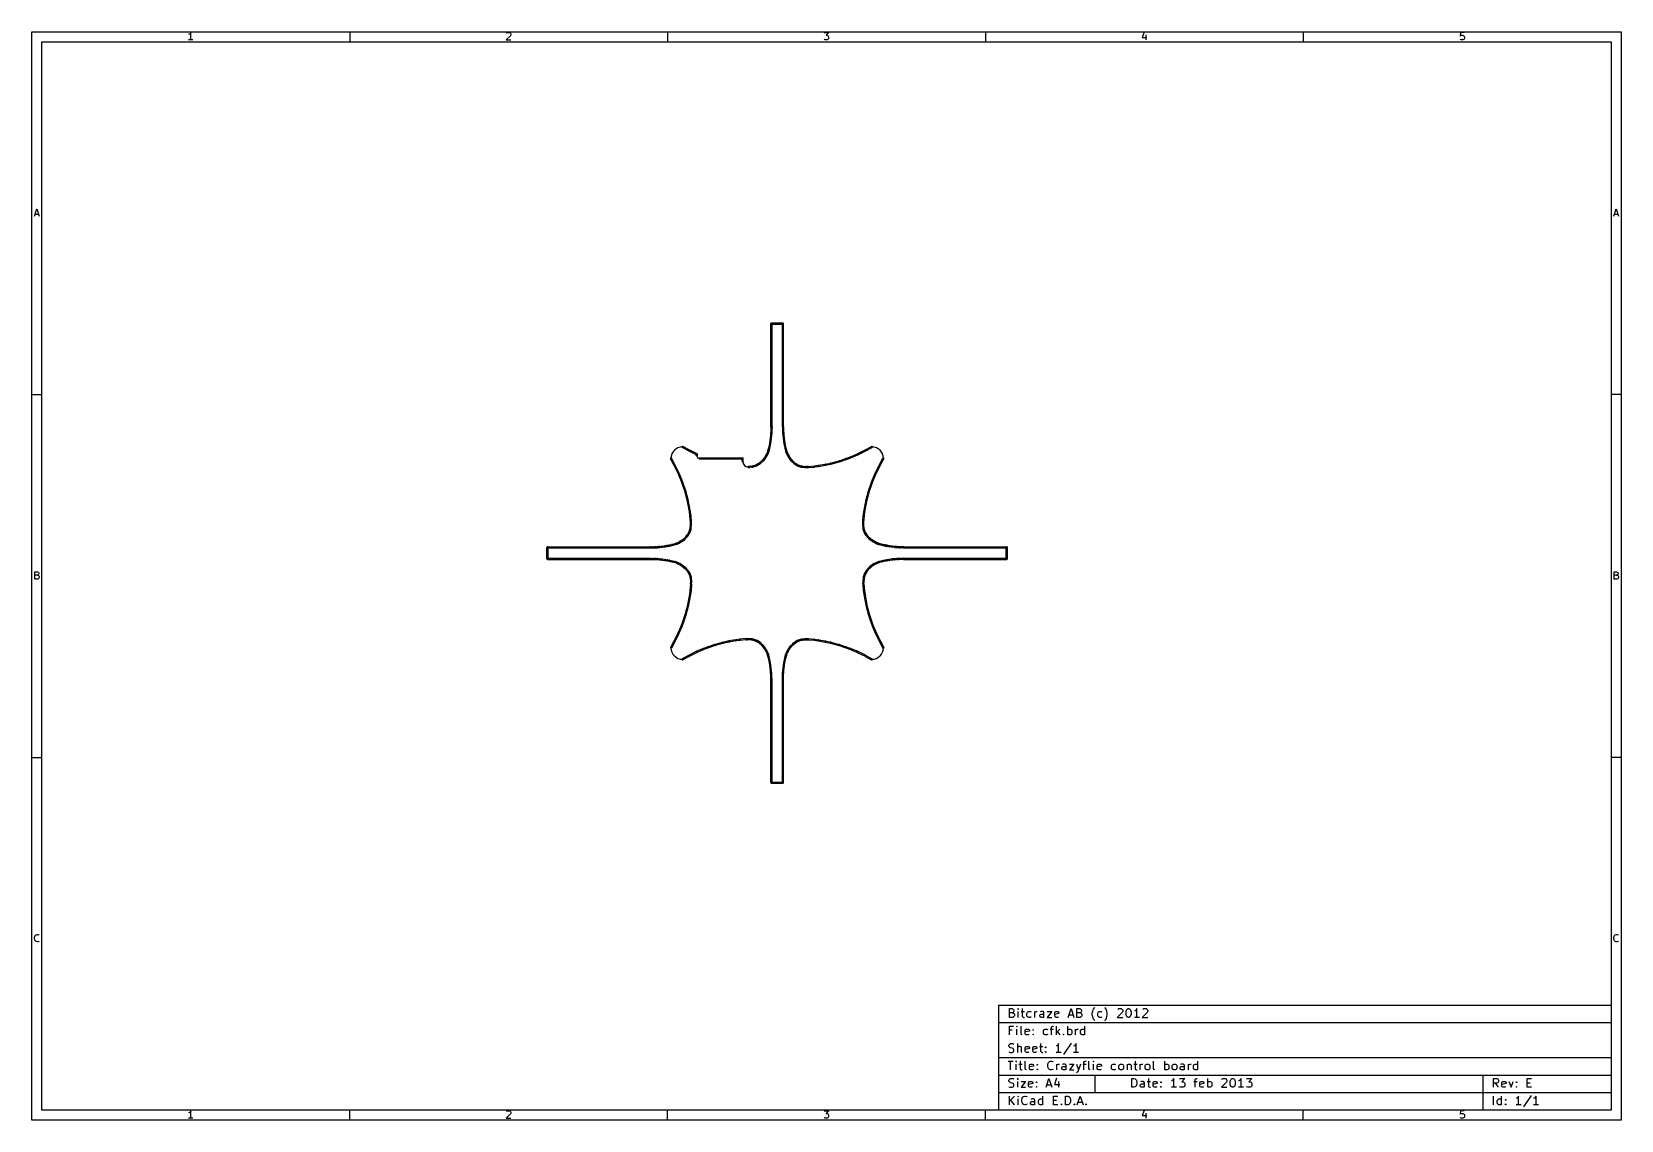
# Model space of a CAD drawing. Extents: x 4000 to 113000, y 4000 to 78670.
import ezdxf

# ---------------------------------------------------------------- set-up
doc = ezdxf.new("R2010")
doc.units = 0
doc.layers.add('BLACK', color=1, linetype='CONTINUOUS')

msp = doc.modelspace()

# ---------------------------------------------------------------- linework, layer by layer
at = {"layer": 'BLACK'}
for p, q in [((4000, 78670), (113000, 78670)), ((4000, 4000), (4000, 78670)), ((14805, 78499), (14757, 78475)), ((14852, 78546), (14805, 78499)), ((14900, 78618), (14852, 78546)), ((14900, 78118), (14900, 78618)), ((25800, 78670), (25800, 77970)), ((36557, 78570), (36581, 78594)), ((36581, 78594), (36629, 78618)), ((36629, 78618), (36748, 78618)), ((36748, 78618), (36795, 78594)), ((36795, 78594), (36819, 78570)), ((36819, 78570), (36843, 78522)), ((36843, 78522), (36843, 78475)), ((47600, 78670), (47600, 77970)), ((58333, 78618), (58643, 78618)), ((58643, 78618), (58476, 78427)), ((69400, 78670), (69400, 77970)), ((80276, 78641), (80157, 78284)), ((91200, 78670), (91200, 77970)), ((101981, 78618), (101957, 78380)), ((102219, 78618), (101981, 78618)), ((113000, 78670), (113000, 4000)), ((4700, 77970), (112300, 77970)), ((4700, 4700), (4700, 77970)), ((15043, 78118), (14757, 78118)), ((36819, 78403), (36533, 78118)), ((36533, 78118), (36843, 78118)), ((36843, 78475), (36819, 78403)), ((58357, 78141), (58333, 78165)), ((58405, 78118), (58357, 78141)), ((58548, 78118), (58405, 78118)), ((58476, 78427), (58548, 78427)), ((58548, 78427), (58595, 78403)), ((58595, 78141), (58548, 78118)), ((58595, 78403), (58619, 78380)), ((58619, 78165), (58595, 78141)), ((58619, 78380), (58643, 78332)), ((58643, 78213), (58619, 78165)), ((58643, 78332), (58643, 78213)), ((80157, 78284), (80467, 78284)), ((80395, 78451), (80395, 78118)), ((101957, 78380), (101981, 78403)), ((101981, 78141), (101957, 78165)), ((101981, 78403), (102029, 78427)), ((102029, 78118), (101981, 78141)), ((102029, 78427), (102148, 78427)), ((102148, 78118), (102029, 78118)), ((102148, 78427), (102195, 78403)), ((102195, 78141), (102148, 78118)), ((102195, 78403), (102219, 78380)), ((102219, 78165), (102195, 78141)), ((102219, 78380), (102243, 78332)), ((102243, 78213), (102219, 78165)), ((102243, 78332), (102243, 78213)), ((112300, 77970), (112300, 4700)), ((4184, 66018), (4350, 66518)), ((4350, 66518), (4517, 66018)), ((112484, 66018), (112650, 66518)), ((112650, 66518), (112817, 66018)), ((4231, 66160), (4469, 66160)), ((112531, 66160), (112769, 66160)), ((54685, 51568), (54685, 58654)), ((54724, 58692), (55512, 58692)), ((54724, 58614), (55512, 58614)), ((54763, 51568), (54763, 58654)), ((55473, 51568), (55473, 58654)), ((55551, 51568), (55551, 58654)), ((4000, 53780), (4700, 53780)), ((113000, 53780), (112300, 53780)), ((54676, 51253), (54670, 51127)), ((54681, 51367), (54677, 51253)), ((54681, 51367), (54677, 51253)), ((54681, 51367), (54677, 51253)), ((54681, 51367), (54677, 51253)), ((54685, 51567), (54681, 51367)), ((54754, 51249), (54748, 51123)), ((54759, 51365), (54755, 51251)), ((54759, 51365), (54755, 51251)), ((54759, 51365), (54755, 51251)), ((54759, 51365), (54755, 51251)), ((54763, 51565), (54759, 51365)), ((55473, 51565), (55477, 51365)), ((55473, 51565), (55477, 51365)), ((55473, 51565), (55477, 51365)), ((55473, 51565), (55477, 51365)), ((55477, 51365), (55481, 51251)), ((55477, 51365), (55481, 51251)), ((55477, 51365), (55481, 51251)), ((55477, 51365), (55481, 51251)), ((55481, 51249), (55488, 51123)), ((55481, 51249), (55488, 51123)), ((55481, 51249), (55488, 51123)), ((55481, 51249), (55488, 51123)), ((55551, 51567), (55555, 51367)), ((55551, 51567), (55555, 51367)), ((55551, 51567), (55555, 51367)), ((55551, 51567), (55555, 51367)), ((55555, 51367), (55559, 51253)), ((55555, 51367), (55559, 51253)), ((55555, 51367), (55559, 51253)), ((55555, 51367), (55559, 51253)), ((55558, 51253), (55565, 51127)), ((55558, 51253), (55565, 51127)), ((55558, 51253), (55565, 51127)), ((55558, 51253), (55565, 51127)), ((49035, 49918), (48603, 50154)), ((49073, 49986), (48641, 50222)), ((54559, 50315), (54517, 50120)), ((54584, 50440), (54560, 50314)), ((54610, 50600), (54583, 50441)), ((54635, 50298), (54593, 50103)), ((54638, 50804), (54611, 50600)), ((54660, 50426), (54636, 50300)), ((54658, 50993), (54638, 50804)), ((54670, 51128), (54658, 50993)), ((54687, 50587), (54660, 50428)), ((54715, 50794), (54688, 50590)), ((54736, 50984), (54716, 50795)), ((54748, 51121), (54736, 50986)), ((55488, 51121), (55500, 50986)), ((55488, 51121), (55500, 50986)), ((55488, 51121), (55500, 50986)), ((55488, 51121), (55500, 50986)), ((55500, 50984), (55520, 50795)), ((55500, 50984), (55520, 50795)), ((55500, 50984), (55520, 50795)), ((55500, 50984), (55520, 50795)), ((55520, 50794), (55548, 50590)), ((55520, 50794), (55548, 50590)), ((55520, 50794), (55548, 50590)), ((55520, 50794), (55548, 50590)), ((55548, 50587), (55575, 50428)), ((55548, 50587), (55575, 50428)), ((55548, 50587), (55575, 50428)), ((55548, 50587), (55575, 50428)), ((55566, 51128), (55578, 50993)), ((55566, 51128), (55578, 50993)), ((55566, 51128), (55578, 50993)), ((55566, 51128), (55578, 50993)), ((55576, 50426), (55600, 50300)), ((55576, 50426), (55600, 50300)), ((55576, 50426), (55600, 50300)), ((55576, 50426), (55600, 50300)), ((55578, 50993), (55598, 50804)), ((55578, 50993), (55598, 50804)), ((55578, 50993), (55598, 50804)), ((55578, 50993), (55598, 50804)), ((55598, 50804), (55626, 50600)), ((55598, 50804), (55626, 50600)), ((55598, 50804), (55626, 50600)), ((55598, 50804), (55626, 50600)), ((55599, 50298), (55642, 50103)), ((55599, 50298), (55642, 50103)), ((55599, 50298), (55642, 50103)), ((55599, 50298), (55642, 50103)), ((55625, 50600), (55652, 50441)), ((55625, 50600), (55652, 50441)), ((55625, 50600), (55652, 50441)), ((55625, 50600), (55652, 50441)), ((55652, 50440), (55676, 50314)), ((55652, 50440), (55676, 50314)), ((55652, 50440), (55676, 50314)), ((55652, 50440), (55676, 50314)), ((55676, 50315), (55719, 50120)), ((55676, 50315), (55719, 50120)), ((55676, 50315), (55719, 50120)), ((55676, 50315), (55719, 50120)), ((61163, 49988), (61596, 50223)), ((61200, 49919), (61633, 50154)), ((48035, 48951), (47800, 49384)), ((48104, 48988), (47869, 49421)), ((49587, 49643), (49038, 49918)), ((49622, 49712), (49073, 49987)), ((49567, 49599), (49567, 49677)), ((49645, 49599), (49645, 49677)), ((49803, 49440), (52755, 49440)), ((49803, 49362), (52755, 49362)), ((52717, 49205), (52717, 49401)), ((52795, 49205), (52795, 49401)), ((53875, 49079), (53789, 49021)), ((53940, 49129), (53875, 49079)), ((53987, 49067), (53922, 49017)), ((53998, 49179), (53939, 49128)), ((54049, 49120), (53990, 49069)), ((54067, 49244), (53997, 49178)), ((54121, 49188), (54051, 49122)), ((54117, 49298), (54066, 49244)), ((54186, 49379), (54116, 49297)), ((54174, 49244), (54123, 49190)), ((54246, 49329), (54176, 49247)), ((54262, 49486), (54184, 49377)), ((54326, 49441), (54248, 49332)), ((54328, 49594), (54261, 49485)), ((54390, 49713), (54327, 49592)), ((54395, 49553), (54328, 49444)), ((54425, 49798), (54389, 49711)), ((54425, 49798), (54389, 49711)), ((54425, 49798), (54389, 49711)), ((54459, 49678), (54396, 49557)), ((54462, 49909), (54424, 49796)), ((54497, 49769), (54461, 49682)), ((54497, 49769), (54461, 49682)), ((54497, 49769), (54461, 49682)), ((54516, 50119), (54462, 49908)), ((54536, 49884), (54498, 49771)), ((54592, 50100), (54538, 49889)), ((55643, 50100), (55698, 49889)), ((55643, 50100), (55698, 49889)), ((55643, 50100), (55698, 49889)), ((55643, 50100), (55698, 49889)), ((55699, 49884), (55738, 49771)), ((55699, 49884), (55738, 49771)), ((55699, 49884), (55738, 49771)), ((55699, 49884), (55738, 49771)), ((55718, 50119), (55773, 49908)), ((55718, 50119), (55773, 49908)), ((55718, 50119), (55773, 49908)), ((55718, 50119), (55773, 49908)), ((55739, 49768), (55775, 49682)), ((55739, 49768), (55775, 49682)), ((55739, 49768), (55775, 49682)), ((55739, 49768), (55775, 49682)), ((55772, 49909), (55811, 49796)), ((55772, 49909), (55811, 49796)), ((55772, 49909), (55811, 49796)), ((55772, 49909), (55811, 49796)), ((55776, 49677), (55839, 49557)), ((55776, 49677), (55839, 49557)), ((55776, 49677), (55839, 49557)), ((55776, 49677), (55839, 49557)), ((55811, 49798), (55847, 49712)), ((55811, 49798), (55847, 49712)), ((55811, 49798), (55847, 49712)), ((55811, 49798), (55847, 49712)), ((55840, 49553), (55907, 49444)), ((55840, 49553), (55907, 49444)), ((55840, 49553), (55907, 49444)), ((55840, 49553), (55907, 49444)), ((55845, 49713), (55908, 49593)), ((55845, 49713), (55908, 49593)), ((55845, 49713), (55908, 49593)), ((55845, 49713), (55908, 49593)), ((55907, 49594), (55974, 49485)), ((55907, 49594), (55974, 49485)), ((55907, 49594), (55974, 49485)), ((55907, 49594), (55974, 49485)), ((55909, 49441), (55987, 49332)), ((55909, 49441), (55987, 49332)), ((55909, 49441), (55987, 49332)), ((55909, 49441), (55987, 49332)), ((55973, 49486), (56051, 49377)), ((55973, 49486), (56051, 49377)), ((55973, 49486), (56051, 49377)), ((55973, 49486), (56051, 49377)), ((55990, 49329), (56060, 49247)), ((55990, 49329), (56060, 49247)), ((55990, 49329), (56060, 49247)), ((55990, 49329), (56060, 49247)), ((56050, 49379), (56120, 49297)), ((56050, 49379), (56120, 49297)), ((56050, 49379), (56120, 49297)), ((56050, 49379), (56120, 49297)), ((56062, 49244), (56113, 49190)), ((56062, 49244), (56113, 49190)), ((56062, 49244), (56113, 49190)), ((56062, 49244), (56113, 49190)), ((56115, 49188), (56185, 49122)), ((56115, 49188), (56185, 49122)), ((56115, 49188), (56185, 49122)), ((56115, 49188), (56185, 49122)), ((56119, 49298), (56170, 49244)), ((56119, 49298), (56170, 49244)), ((56119, 49298), (56170, 49244)), ((56119, 49298), (56170, 49244)), ((56169, 49244), (56239, 49178)), ((56169, 49244), (56239, 49178)), ((56169, 49244), (56239, 49178)), ((56169, 49244), (56239, 49178)), ((56187, 49119), (56247, 49069)), ((56187, 49119), (56247, 49069)), ((56187, 49119), (56247, 49069)), ((56187, 49119), (56247, 49069)), ((56237, 49179), (56297, 49129)), ((56237, 49179), (56297, 49129)), ((56237, 49179), (56297, 49129)), ((56237, 49179), (56297, 49129)), ((56249, 49067), (56314, 49017)), ((56249, 49067), (56314, 49017)), ((56249, 49067), (56314, 49017)), ((56249, 49067), (56314, 49017)), ((56296, 49129), (56361, 49079)), ((56296, 49129), (56361, 49079)), ((56296, 49129), (56361, 49079)), ((56296, 49129), (56361, 49079)), ((56360, 49079), (56446, 49021)), ((56360, 49079), (56446, 49021)), ((56360, 49079), (56446, 49021)), ((56360, 49079), (56446, 49021)), ((58418, 49008), (58771, 49086)), ((58770, 49087), (59360, 49243)), ((58790, 49011), (59380, 49167)), ((59359, 49242), (59830, 49400)), ((59384, 49168), (59855, 49326)), ((59829, 49400), (60144, 49517)), ((59856, 49327), (60171, 49444)), ((60143, 49518), (60615, 49714)), ((60173, 49446), (60645, 49642)), ((60614, 49714), (61163, 49988)), ((60649, 49644), (61198, 49918)), ((62131, 48988), (62367, 49420)), ((62199, 48950), (62435, 49382)), ((48309, 48402), (48035, 48951)), ((48379, 48437), (48105, 48986)), ((48505, 47931), (48309, 48403)), ((48577, 47961), (48381, 48433)), ((53147, 48850), (53203, 48853)), ((53151, 48773), (53207, 48776)), ((53385, 48873), (53196, 48853)), ((53394, 48795), (53205, 48775)), ((53477, 48888), (53384, 48873)), ((53490, 48811), (53397, 48796)), ((53588, 48919), (53474, 48888)), ((53608, 48844), (53494, 48813)), ((53653, 48945), (53587, 48917)), ((53683, 48873), (53617, 48845)), ((53722, 48979), (53652, 48945)), ((53756, 48909), (53686, 48875)), ((53789, 49021), (53720, 48978)), ((53830, 48954), (53761, 48911)), ((53919, 49015), (53833, 48957)), ((56316, 49015), (56402, 48957)), ((56316, 49015), (56402, 48957)), ((56316, 49015), (56402, 48957)), ((56316, 49015), (56402, 48957)), ((56405, 48954), (56474, 48911)), ((56405, 48954), (56474, 48911)), ((56405, 48954), (56474, 48911)), ((56405, 48954), (56474, 48911)), ((56446, 49021), (56515, 48978)), ((56446, 49021), (56515, 48978)), ((56446, 49021), (56515, 48978)), ((56446, 49021), (56515, 48978)), ((56479, 48909), (56549, 48875)), ((56479, 48909), (56549, 48875)), ((56479, 48909), (56549, 48875)), ((56479, 48909), (56549, 48875)), ((56513, 48979), (56583, 48945)), ((56513, 48979), (56583, 48945)), ((56513, 48979), (56583, 48945)), ((56513, 48979), (56583, 48945)), ((56552, 48873), (56618, 48845)), ((56552, 48873), (56618, 48845)), ((56552, 48873), (56618, 48845)), ((56552, 48873), (56618, 48845)), ((56582, 48945), (56648, 48917)), ((56582, 48945), (56648, 48917)), ((56582, 48945), (56648, 48917)), ((56582, 48945), (56648, 48917)), ((56628, 48844), (56742, 48813)), ((56628, 48844), (56742, 48813)), ((56628, 48844), (56742, 48813)), ((56628, 48844), (56742, 48813)), ((56648, 48919), (56762, 48888)), ((56648, 48919), (56762, 48888)), ((56648, 48919), (56762, 48888)), ((56648, 48919), (56762, 48888)), ((56746, 48811), (56839, 48796)), ((56746, 48811), (56839, 48796)), ((56746, 48811), (56839, 48796)), ((56746, 48811), (56839, 48796)), ((56759, 48888), (56852, 48873)), ((56759, 48888), (56852, 48873)), ((56759, 48888), (56852, 48873)), ((56759, 48888), (56852, 48873)), ((56841, 48795), (57030, 48775)), ((56841, 48795), (57030, 48775)), ((56841, 48795), (57030, 48775)), ((56841, 48795), (57030, 48775)), ((56850, 48873), (57039, 48853)), ((56850, 48873), (57039, 48853)), ((56850, 48873), (57039, 48853)), ((56850, 48873), (57039, 48853)), ((57034, 48775), (57168, 48773)), ((57034, 48775), (57168, 48773)), ((57034, 48775), (57168, 48773)), ((57034, 48775), (57168, 48773)), ((57036, 48853), (57170, 48851)), ((57036, 48853), (57170, 48851)), ((57036, 48853), (57170, 48851)), ((57036, 48853), (57170, 48851)), ((57173, 48850), (57239, 48850)), ((57173, 48772), (57239, 48772)), ((57241, 48852), (57674, 48890)), ((57248, 48774), (57681, 48812)), ((57673, 48890), (57948, 48929)), ((57684, 48813), (57959, 48852)), ((57948, 48929), (58419, 49008)), ((57961, 48852), (58432, 48931)), ((58435, 48932), (58788, 49010)), ((61656, 47960), (61854, 48432)), ((61728, 47930), (61926, 48402)), ((61855, 48436), (62130, 48985)), ((61924, 48401), (62199, 48950)), ((48623, 47617), (48506, 47932)), ((48696, 47644), (48579, 47959)), ((48781, 47146), (48623, 47617)), ((48855, 47171), (48697, 47642)), ((48936, 46558), (48780, 47148)), ((49012, 46578), (48856, 47168)), ((61222, 46577), (61379, 47167)), ((61297, 46557), (61454, 47147)), ((61380, 47170), (61538, 47640)), ((61454, 47146), (61612, 47616)), ((61538, 47643), (61657, 47958)), ((61611, 47616), (61730, 47931)), ((49015, 46205), (48937, 46558)), ((49091, 46222), (49013, 46575)), ((49094, 45735), (49015, 46206)), ((49171, 45748), (49092, 46219)), ((61063, 45747), (61142, 46218)), ((61140, 45734), (61219, 46205)), ((61142, 46221), (61221, 46574)), ((61219, 46204), (61298, 46557)), ((49133, 45460), (49094, 45735)), ((49171, 45029), (49133, 45462)), ((49150, 44638), (49170, 44827)), ((49169, 44823), (49173, 44957)), ((49210, 45471), (49171, 45746)), ((49173, 44961), (49173, 45027)), ((49249, 45036), (49211, 45469)), ((49228, 44629), (49248, 44818)), ((49247, 44821), (49251, 44955)), ((49251, 44961), (49251, 45027)), ((60984, 45035), (61024, 45468)), ((60985, 44961), (60985, 45027)), ((60987, 44821), (60985, 44955)), ((60987, 44821), (60985, 44955)), ((60987, 44821), (60985, 44955)), ((60987, 44821), (60985, 44955)), ((61008, 44629), (60988, 44818)), ((61008, 44629), (60988, 44818)), ((61008, 44629), (60988, 44818)), ((61008, 44629), (60988, 44818)), ((61024, 45470), (61063, 45745)), ((61062, 45028), (61102, 45461)), ((61063, 44961), (61063, 45027)), ((61065, 44823), (61063, 44957)), ((61065, 44823), (61063, 44957)), ((61065, 44823), (61063, 44957)), ((61065, 44823), (61063, 44957)), ((61086, 44638), (61066, 44827)), ((61086, 44638), (61066, 44827)), ((61086, 44638), (61066, 44827)), ((61086, 44638), (61066, 44827)), ((61101, 45459), (61140, 45734)), ((48225, 43598), (48312, 43634)), ((48310, 43633), (48431, 43696)), ((48345, 43564), (48466, 43627)), ((48429, 43695), (48538, 43762)), ((48470, 43628), (48579, 43695)), ((48537, 43761), (48646, 43839)), ((48582, 43697), (48691, 43775)), ((48644, 43837), (48726, 43907)), ((48694, 43777), (48776, 43847)), ((48725, 43906), (48779, 43957)), ((48725, 43906), (48779, 43957)), ((48779, 43956), (48845, 44026)), ((48779, 43849), (48833, 43900)), ((48779, 43849), (48833, 43900)), ((48835, 43902), (48901, 43972)), ((48844, 44025), (48895, 44084)), ((48894, 44083), (48944, 44148)), ((48903, 43974), (48954, 44033)), ((48944, 44148), (49002, 44234)), ((48956, 44036), (49006, 44101)), ((49002, 44234), (49045, 44303)), ((49008, 44104), (49066, 44190)), ((49044, 44301), (49078, 44371)), ((49069, 44193), (49112, 44262)), ((49078, 44370), (49106, 44436)), ((49104, 44435), (49135, 44549)), ((49114, 44267), (49148, 44337)), ((49135, 44546), (49150, 44639)), ((49150, 44340), (49178, 44406)), ((49179, 44415), (49210, 44529)), ((49212, 44533), (49227, 44626)), ((61024, 44533), (61009, 44626)), ((61024, 44533), (61009, 44626)), ((61024, 44533), (61009, 44626)), ((61024, 44533), (61009, 44626)), ((61056, 44415), (61025, 44529)), ((61056, 44415), (61025, 44529)), ((61056, 44415), (61025, 44529)), ((61056, 44415), (61025, 44529)), ((61086, 44340), (61058, 44406)), ((61086, 44340), (61058, 44406)), ((61086, 44340), (61058, 44406)), ((61086, 44340), (61058, 44406)), ((61101, 44546), (61086, 44639)), ((61101, 44546), (61086, 44639)), ((61101, 44546), (61086, 44639)), ((61101, 44546), (61086, 44639)), ((61121, 44267), (61087, 44337)), ((61121, 44267), (61087, 44337)), ((61121, 44267), (61087, 44337)), ((61121, 44267), (61087, 44337)), ((61131, 44435), (61100, 44549)), ((61131, 44435), (61100, 44549)), ((61131, 44435), (61100, 44549)), ((61131, 44435), (61100, 44549)), ((61167, 44193), (61124, 44262)), ((61167, 44193), (61124, 44262)), ((61167, 44193), (61124, 44262)), ((61167, 44193), (61124, 44262)), ((61158, 44370), (61130, 44436)), ((61158, 44370), (61130, 44436)), ((61158, 44370), (61130, 44436)), ((61158, 44370), (61130, 44436)), ((61191, 44301), (61157, 44371)), ((61191, 44301), (61157, 44371)), ((61191, 44301), (61157, 44371)), ((61191, 44301), (61157, 44371)), ((61227, 44104), (61169, 44190)), ((61227, 44104), (61169, 44190)), ((61227, 44104), (61169, 44190)), ((61227, 44104), (61169, 44190)), ((61234, 44234), (61191, 44303)), ((61234, 44234), (61191, 44303)), ((61234, 44234), (61191, 44303)), ((61234, 44234), (61191, 44303)), ((61279, 44036), (61229, 44101)), ((61279, 44036), (61229, 44101)), ((61279, 44036), (61229, 44101)), ((61279, 44036), (61229, 44101)), ((61291, 44148), (61233, 44234)), ((61291, 44148), (61233, 44234)), ((61291, 44148), (61233, 44234)), ((61291, 44148), (61233, 44234)), ((61331, 43974), (61281, 44034)), ((61331, 43974), (61281, 44034)), ((61331, 43974), (61281, 44034)), ((61331, 43974), (61281, 44034)), ((61341, 44083), (61291, 44148)), ((61341, 44083), (61291, 44148)), ((61341, 44083), (61291, 44148)), ((61341, 44083), (61291, 44148)), ((61400, 43902), (61334, 43972)), ((61400, 43902), (61334, 43972)), ((61400, 43902), (61334, 43972)), ((61400, 43902), (61334, 43972)), ((61391, 44024), (61341, 44084)), ((61391, 44024), (61341, 44084)), ((61391, 44024), (61341, 44084)), ((61391, 44024), (61341, 44084)), ((61456, 43956), (61390, 44026)), ((61456, 43956), (61390, 44026)), ((61456, 43956), (61390, 44026)), ((61456, 43956), (61390, 44026)), ((61456, 43849), (61402, 43900)), ((61456, 43849), (61402, 43900)), ((61456, 43849), (61402, 43900)), ((61456, 43849), (61402, 43900)), ((61510, 43906), (61456, 43957)), ((61510, 43906), (61456, 43957)), ((61510, 43906), (61456, 43957)), ((61510, 43906), (61456, 43957)), ((61541, 43777), (61459, 43847)), ((61541, 43777), (61459, 43847)), ((61541, 43777), (61459, 43847)), ((61541, 43777), (61459, 43847)), ((61591, 43837), (61509, 43907)), ((61591, 43837), (61509, 43907)), ((61591, 43837), (61509, 43907)), ((61591, 43837), (61509, 43907)), ((61654, 43697), (61545, 43775)), ((61654, 43697), (61545, 43775)), ((61654, 43697), (61545, 43775)), ((61654, 43697), (61545, 43775)), ((61699, 43761), (61590, 43839)), ((61699, 43761), (61590, 43839)), ((61699, 43761), (61590, 43839)), ((61699, 43761), (61590, 43839)), ((61766, 43628), (61657, 43695)), ((61766, 43628), (61657, 43695)), ((61766, 43628), (61657, 43695)), ((61766, 43628), (61657, 43695)), ((61807, 43695), (61698, 43762)), ((61807, 43695), (61698, 43762)), ((61807, 43695), (61698, 43762)), ((61807, 43695), (61698, 43762)), ((61890, 43564), (61770, 43627)), ((61890, 43564), (61770, 43627)), ((61890, 43564), (61770, 43627)), ((61890, 43564), (61770, 43627)), ((61926, 43633), (61806, 43696)), ((61926, 43633), (61806, 43696)), ((61926, 43633), (61806, 43696)), ((61926, 43633), (61806, 43696)), ((62010, 43598), (61924, 43634)), ((62010, 43598), (61924, 43634)), ((62010, 43598), (61924, 43634)), ((62010, 43598), (61924, 43634)), ((39331, 42511), (39331, 43299)), ((39370, 43339), (46456, 43339)), ((39370, 43261), (46456, 43261)), ((39370, 42552), (46456, 42552)), ((39409, 42511), (39409, 43299)), ((46456, 43338), (46656, 43342)), ((46458, 43260), (46658, 43264)), ((46458, 42550), (46658, 42546)), ((46458, 42550), (46658, 42546)), ((46458, 42550), (46658, 42546)), ((46458, 42550), (46658, 42546)), ((46656, 43342), (46770, 43346)), ((46658, 43264), (46772, 43268)), ((46658, 42546), (46772, 42542)), ((46658, 42546), (46772, 42542)), ((46658, 42546), (46772, 42542)), ((46658, 42546), (46772, 42542)), ((46770, 43347), (46896, 43353)), ((46774, 43269), (46900, 43275)), ((46774, 42542), (46900, 42536)), ((46774, 42542), (46900, 42536)), ((46774, 42542), (46900, 42536)), ((46774, 42542), (46900, 42536)), ((46895, 43353), (47030, 43365)), ((46902, 43275), (47037, 43287)), ((46902, 42535), (47037, 42523)), ((46902, 42535), (47037, 42523)), ((46902, 42535), (47037, 42523)), ((46902, 42535), (47037, 42523)), ((47030, 43365), (47219, 43385)), ((47039, 43287), (47228, 43307)), ((47039, 42523), (47228, 42503)), ((47039, 42523), (47228, 42503)), ((47039, 42523), (47228, 42503)), ((47039, 42523), (47228, 42503)), ((47219, 43385), (47423, 43412)), ((47229, 43308), (47433, 43335)), ((47423, 43413), (47582, 43440)), ((47436, 43336), (47595, 43363)), ((47583, 43439), (47709, 43463)), ((47597, 43363), (47723, 43387)), ((47708, 43464), (47903, 43506)), ((47725, 43388), (47920, 43430)), ((47904, 43507), (48115, 43561)), ((47923, 43431), (48134, 43485)), ((48114, 43561), (48227, 43599)), ((48139, 43487), (48252, 43525)), ((48254, 43526), (48341, 43562)), ((61980, 43526), (61894, 43562)), ((61980, 43526), (61894, 43562)), ((61980, 43526), (61894, 43562)), ((61980, 43526), (61894, 43562)), ((62097, 43487), (61984, 43526)), ((62097, 43487), (61984, 43526)), ((62097, 43487), (61984, 43526)), ((62097, 43487), (61984, 43526)), ((62122, 43560), (62009, 43599)), ((62122, 43560), (62009, 43599)), ((62122, 43560), (62009, 43599)), ((62122, 43560), (62009, 43599)), ((62312, 43431), (62101, 43486)), ((62312, 43431), (62101, 43486)), ((62312, 43431), (62101, 43486)), ((62312, 43431), (62101, 43486)), ((62331, 43506), (62120, 43561)), ((62331, 43506), (62120, 43561)), ((62331, 43506), (62120, 43561)), ((62331, 43506), (62120, 43561)), ((62510, 43387), (62315, 43430)), ((62510, 43387), (62315, 43430)), ((62510, 43387), (62315, 43430)), ((62510, 43387), (62315, 43430)), ((62527, 43464), (62332, 43507)), ((62527, 43464), (62332, 43507)), ((62527, 43464), (62332, 43507)), ((62527, 43464), (62332, 43507)), ((62639, 43363), (62513, 43387)), ((62639, 43363), (62513, 43387)), ((62639, 43363), (62513, 43387)), ((62639, 43363), (62513, 43387)), ((62653, 43439), (62527, 43463)), ((62653, 43439), (62527, 43463)), ((62653, 43439), (62527, 43463)), ((62653, 43439), (62527, 43463)), ((62799, 43336), (62640, 43363)), ((62799, 43336), (62640, 43363)), ((62799, 43336), (62640, 43363)), ((62799, 43336), (62640, 43363)), ((62812, 43413), (62653, 43440)), ((62812, 43413), (62653, 43440)), ((62812, 43413), (62653, 43440)), ((62812, 43413), (62653, 43440)), ((63006, 43307), (62802, 43335)), ((63006, 43307), (62802, 43335)), ((63006, 43307), (62802, 43335)), ((63006, 43307), (62802, 43335)), ((63016, 43385), (62812, 43413)), ((63016, 43385), (62812, 43413)), ((63016, 43385), (62812, 43413)), ((63016, 43385), (62812, 43413)), ((63196, 43287), (63007, 43307)), ((63196, 43287), (63007, 43307)), ((63196, 43287), (63007, 43307)), ((63196, 43287), (63007, 43307)), ((63196, 42523), (63007, 42503)), ((63196, 42523), (63007, 42503)), ((63196, 42523), (63007, 42503)), ((63196, 42523), (63007, 42503)), ((63205, 43365), (63016, 43385)), ((63205, 43365), (63016, 43385)), ((63205, 43365), (63016, 43385)), ((63205, 43365), (63016, 43385)), ((63333, 43275), (63198, 43287)), ((63333, 43275), (63198, 43287)), ((63333, 43275), (63198, 43287)), ((63333, 43275), (63198, 43287)), ((63333, 42535), (63198, 42523)), ((63333, 42535), (63198, 42523)), ((63333, 42535), (63198, 42523)), ((63333, 42535), (63198, 42523)), ((63340, 43353), (63205, 43365)), ((63340, 43353), (63205, 43365)), ((63340, 43353), (63205, 43365)), ((63340, 43353), (63205, 43365)), ((63462, 43269), (63336, 43276)), ((63462, 43269), (63336, 43276)), ((63462, 43269), (63336, 43276)), ((63462, 43269), (63336, 43276)), ((63462, 42542), (63336, 42535)), ((63462, 42542), (63336, 42535)), ((63462, 42542), (63336, 42535)), ((63462, 42542), (63336, 42535)), ((63466, 43346), (63340, 43353)), ((63466, 43346), (63340, 43353)), ((63466, 43346), (63340, 43353)), ((63466, 43346), (63340, 43353)), ((63577, 43264), (63463, 43268)), ((63577, 43264), (63463, 43268)), ((63577, 43264), (63463, 43268)), ((63577, 43264), (63463, 43268)), ((63577, 42546), (63463, 42542)), ((63577, 42546), (63463, 42542)), ((63577, 42546), (63463, 42542)), ((63577, 42546), (63463, 42542)), ((63579, 43342), (63465, 43346)), ((63579, 43342), (63465, 43346)), ((63579, 43342), (63465, 43346)), ((63579, 43342), (63465, 43346)), ((63778, 43260), (63578, 43264)), ((63778, 43260), (63578, 43264)), ((63778, 43260), (63578, 43264)), ((63778, 43260), (63578, 43264)), ((63778, 42550), (63578, 42546)), ((63778, 42550), (63578, 42546)), ((63778, 42550), (63578, 42546)), ((63778, 42550), (63578, 42546)), ((63780, 43338), (63580, 43342)), ((63780, 43338), (63580, 43342)), ((63780, 43338), (63580, 43342)), ((63780, 43338), (63580, 43342)), ((63780, 43339), (70866, 43339)), ((63780, 43261), (70866, 43261)), ((63780, 42552), (70866, 42552)), ((70827, 42511), (70827, 43299)), ((70905, 42511), (70905, 43299)), ((4219, 41128), (4219, 41628)), ((4219, 41628), (4386, 41628)), ((4386, 41628), (4433, 41604)), ((4433, 41604), (4457, 41580)), ((4457, 41437), (4433, 41413)), ((4457, 41580), (4481, 41532)), ((4481, 41485), (4457, 41437)), ((4481, 41532), (4481, 41485)), ((39370, 42474), (46456, 42474)), ((46456, 42472), (46656, 42468)), ((46456, 42472), (46656, 42468)), ((46456, 42472), (46656, 42468)), ((46456, 42472), (46656, 42468)), ((46656, 42468), (46770, 42464)), ((46656, 42468), (46770, 42464)), ((46656, 42468), (46770, 42464)), ((46656, 42468), (46770, 42464)), ((46770, 42464), (46896, 42458)), ((46770, 42464), (46896, 42458)), ((46770, 42464), (46896, 42458)), ((46770, 42464), (46896, 42458)), ((46895, 42457), (47030, 42445)), ((46895, 42457), (47030, 42445)), ((46895, 42457), (47030, 42445)), ((46895, 42457), (47030, 42445)), ((47030, 42445), (47219, 42425)), ((47030, 42445), (47219, 42425)), ((47030, 42445), (47219, 42425)), ((47030, 42445), (47219, 42425)), ((47219, 42425), (47423, 42398)), ((47219, 42425), (47423, 42398)), ((47219, 42425), (47423, 42398)), ((47219, 42425), (47423, 42398)), ((47229, 42502), (47433, 42475)), ((47229, 42502), (47433, 42475)), ((47229, 42502), (47433, 42475)), ((47229, 42502), (47433, 42475)), ((47423, 42398), (47582, 42371)), ((47423, 42398), (47582, 42371)), ((47423, 42398), (47582, 42371)), ((47423, 42398), (47582, 42371)), ((47436, 42475), (47595, 42448)), ((47436, 42475), (47595, 42448)), ((47436, 42475), (47595, 42448)), ((47436, 42475), (47595, 42448)), ((47583, 42371), (47709, 42347)), ((47583, 42371), (47709, 42347)), ((47583, 42371), (47709, 42347)), ((47583, 42371), (47709, 42347)), ((47597, 42447), (47723, 42423)), ((47597, 42447), (47723, 42423)), ((47597, 42447), (47723, 42423)), ((47597, 42447), (47723, 42423)), ((47708, 42347), (47903, 42305)), ((47708, 42347), (47903, 42305)), ((47708, 42347), (47903, 42305)), ((47708, 42347), (47903, 42305)), ((47725, 42423), (47920, 42381)), ((47725, 42423), (47920, 42381)), ((47725, 42423), (47920, 42381)), ((47725, 42423), (47920, 42381)), ((47904, 42304), (48115, 42250)), ((47904, 42304), (48115, 42250)), ((47904, 42304), (48115, 42250)), ((47904, 42304), (48115, 42250)), ((47923, 42380), (48134, 42326)), ((47923, 42380), (48134, 42326)), ((47923, 42380), (48134, 42326)), ((47923, 42380), (48134, 42326)), ((48114, 42250), (48227, 42212)), ((48114, 42250), (48227, 42212)), ((48114, 42250), (48227, 42212)), ((48114, 42250), (48227, 42212)), ((48139, 42324), (48252, 42286)), ((48139, 42324), (48252, 42286)), ((48139, 42324), (48252, 42286)), ((48139, 42324), (48252, 42286)), ((48225, 42212), (48312, 42176)), ((48225, 42212), (48312, 42176)), ((48225, 42212), (48312, 42176)), ((48225, 42212), (48312, 42176)), ((48254, 42284), (48341, 42248)), ((48254, 42284), (48341, 42248)), ((48254, 42284), (48341, 42248)), ((48254, 42284), (48341, 42248)), ((48310, 42178), (48431, 42115)), ((48310, 42178), (48431, 42115)), ((48310, 42178), (48431, 42115)), ((48310, 42178), (48431, 42115)), ((48345, 42247), (48466, 42184)), ((48345, 42247), (48466, 42184)), ((48345, 42247), (48466, 42184)), ((48345, 42247), (48466, 42184)), ((48429, 42116), (48538, 42049)), ((48429, 42116), (48538, 42049)), ((48429, 42116), (48538, 42049)), ((48429, 42116), (48538, 42049)), ((48470, 42183), (48579, 42116)), ((48470, 42183), (48579, 42116)), ((48470, 42183), (48579, 42116)), ((48470, 42183), (48579, 42116)), ((48537, 42050), (48646, 41972)), ((48537, 42050), (48646, 41972)), ((48537, 42050), (48646, 41972)), ((48537, 42050), (48646, 41972)), ((48582, 42114), (48691, 42036)), ((48582, 42114), (48691, 42036)), ((48582, 42114), (48691, 42036)), ((48582, 42114), (48691, 42036)), ((48644, 41973), (48726, 41903)), ((48644, 41973), (48726, 41903)), ((48644, 41973), (48726, 41903)), ((48644, 41973), (48726, 41903)), ((48694, 42033), (48776, 41963)), ((48694, 42033), (48776, 41963)), ((48694, 42033), (48776, 41963)), ((48694, 42033), (48776, 41963)), ((48725, 41904), (48779, 41853)), ((48725, 41904), (48779, 41853)), ((48725, 41904), (48779, 41853)), ((48725, 41904), (48779, 41853)), ((48779, 41961), (48833, 41910)), ((48779, 41961), (48833, 41910)), ((48779, 41961), (48833, 41910)), ((48779, 41961), (48833, 41910)), ((48779, 41854), (48845, 41784)), ((48779, 41854), (48845, 41784)), ((48779, 41854), (48845, 41784)), ((48779, 41854), (48845, 41784)), ((48835, 41908), (48901, 41838)), ((48835, 41908), (48901, 41838)), ((48835, 41908), (48901, 41838)), ((48835, 41908), (48901, 41838)), ((48844, 41785), (48895, 41726)), ((48844, 41785), (48895, 41726)), ((48844, 41785), (48895, 41726)), ((48844, 41785), (48895, 41726)), ((48894, 41727), (48944, 41662)), ((48894, 41727), (48944, 41662)), ((48894, 41727), (48944, 41662)), ((48894, 41727), (48944, 41662)), ((48903, 41836), (48954, 41777)), ((48903, 41836), (48954, 41777)), ((48903, 41836), (48954, 41777)), ((48903, 41836), (48954, 41777)), ((48944, 41663), (49002, 41577)), ((48944, 41663), (49002, 41577)), ((48944, 41663), (49002, 41577)), ((48944, 41663), (49002, 41577)), ((48956, 41774), (49006, 41709)), ((48956, 41774), (49006, 41709)), ((48956, 41774), (49006, 41709)), ((48956, 41774), (49006, 41709)), ((49002, 41577), (49045, 41508)), ((49002, 41577), (49045, 41508)), ((49002, 41577), (49045, 41508)), ((49002, 41577), (49045, 41508)), ((49008, 41707), (49066, 41621)), ((49008, 41707), (49066, 41621)), ((49008, 41707), (49066, 41621)), ((49008, 41707), (49066, 41621)), ((49044, 41510), (49078, 41440)), ((49044, 41510), (49078, 41440)), ((49044, 41510), (49078, 41440)), ((49044, 41510), (49078, 41440)), ((49069, 41618), (49112, 41549)), ((49069, 41618), (49112, 41549)), ((49069, 41618), (49112, 41549)), ((49069, 41618), (49112, 41549)), ((49078, 41441), (49106, 41375)), ((49078, 41441), (49106, 41375)), ((49078, 41441), (49106, 41375)), ((49078, 41441), (49106, 41375)), ((49114, 41544), (49148, 41474)), ((49114, 41544), (49148, 41474)), ((49114, 41544), (49148, 41474)), ((49114, 41544), (49148, 41474)), ((49150, 41471), (49178, 41405)), ((49150, 41471), (49178, 41405)), ((49150, 41471), (49178, 41405)), ((49150, 41471), (49178, 41405)), ((61086, 41471), (61058, 41405)), ((61086, 41471), (61058, 41405)), ((61086, 41471), (61058, 41405)), ((61086, 41471), (61058, 41405)), ((61121, 41544), (61087, 41474)), ((61121, 41544), (61087, 41474)), ((61121, 41544), (61087, 41474)), ((61121, 41544), (61087, 41474)), ((61167, 41618), (61124, 41549)), ((61167, 41618), (61124, 41549)), ((61167, 41618), (61124, 41549)), ((61167, 41618), (61124, 41549)), ((61158, 41441), (61130, 41375)), ((61158, 41441), (61130, 41375)), ((61158, 41441), (61130, 41375)), ((61158, 41441), (61130, 41375)), ((61191, 41510), (61157, 41440)), ((61191, 41510), (61157, 41440)), ((61191, 41510), (61157, 41440)), ((61191, 41510), (61157, 41440)), ((61227, 41707), (61169, 41621)), ((61227, 41707), (61169, 41621)), ((61227, 41707), (61169, 41621)), ((61227, 41707), (61169, 41621)), ((61234, 41577), (61191, 41508)), ((61234, 41577), (61191, 41508)), ((61234, 41577), (61191, 41508)), ((61234, 41577), (61191, 41508)), ((61279, 41774), (61229, 41709)), ((61279, 41774), (61229, 41709)), ((61279, 41774), (61229, 41709)), ((61279, 41774), (61229, 41709)), ((61291, 41663), (61233, 41577)), ((61291, 41663), (61233, 41577)), ((61291, 41663), (61233, 41577)), ((61291, 41663), (61233, 41577)), ((61331, 41836), (61281, 41776)), ((61331, 41836), (61281, 41776)), ((61331, 41836), (61281, 41776)), ((61331, 41836), (61281, 41776)), ((61341, 41727), (61291, 41662)), ((61341, 41727), (61291, 41662)), ((61341, 41727), (61291, 41662)), ((61341, 41727), (61291, 41662)), ((61400, 41908), (61334, 41838)), ((61400, 41908), (61334, 41838)), ((61400, 41908), (61334, 41838)), ((61400, 41908), (61334, 41838)), ((61391, 41786), (61341, 41726)), ((61391, 41786), (61341, 41726)), ((61391, 41786), (61341, 41726)), ((61391, 41786), (61341, 41726)), ((61456, 41854), (61390, 41784)), ((61456, 41854), (61390, 41784)), ((61456, 41854), (61390, 41784)), ((61456, 41854), (61390, 41784)), ((61456, 41961), (61402, 41910)), ((61456, 41961), (61402, 41910)), ((61456, 41961), (61402, 41910)), ((61456, 41961), (61402, 41910)), ((61510, 41904), (61456, 41853)), ((61510, 41904), (61456, 41853)), ((61510, 41904), (61456, 41853)), ((61510, 41904), (61456, 41853)), ((61541, 42033), (61459, 41963)), ((61541, 42033), (61459, 41963)), ((61541, 42033), (61459, 41963)), ((61541, 42033), (61459, 41963)), ((61591, 41973), (61509, 41903)), ((61591, 41973), (61509, 41903)), ((61591, 41973), (61509, 41903)), ((61591, 41973), (61509, 41903)), ((61654, 42114), (61545, 42036)), ((61654, 42114), (61545, 42036)), ((61654, 42114), (61545, 42036)), ((61654, 42114), (61545, 42036)), ((61699, 42050), (61590, 41972)), ((61699, 42050), (61590, 41972)), ((61699, 42050), (61590, 41972)), ((61699, 42050), (61590, 41972)), ((61766, 42183), (61657, 42116)), ((61766, 42183), (61657, 42116)), ((61766, 42183), (61657, 42116)), ((61766, 42183), (61657, 42116)), ((61807, 42116), (61698, 42049)), ((61807, 42116), (61698, 42049)), ((61807, 42116), (61698, 42049)), ((61807, 42116), (61698, 42049)), ((61890, 42247), (61770, 42184)), ((61890, 42247), (61770, 42184)), ((61890, 42247), (61770, 42184)), ((61890, 42247), (61770, 42184)), ((61926, 42178), (61806, 42115)), ((61926, 42178), (61806, 42115)), ((61926, 42178), (61806, 42115)), ((61926, 42178), (61806, 42115)), ((61980, 42284), (61894, 42248)), ((61980, 42284), (61894, 42248)), ((61980, 42284), (61894, 42248)), ((61980, 42284), (61894, 42248)), ((62010, 42212), (61924, 42176)), ((62010, 42212), (61924, 42176)), ((62010, 42212), (61924, 42176)), ((62010, 42212), (61924, 42176)), ((62097, 42324), (61984, 42285)), ((62097, 42324), (61984, 42285)), ((62097, 42324), (61984, 42285)), ((62097, 42324), (61984, 42285)), ((62122, 42251), (62009, 42212)), ((62122, 42251), (62009, 42212)), ((62122, 42251), (62009, 42212)), ((62122, 42251), (62009, 42212)), ((62312, 42380), (62101, 42325)), ((62312, 42380), (62101, 42325)), ((62312, 42380), (62101, 42325)), ((62312, 42380), (62101, 42325)), ((62331, 42305), (62120, 42250)), ((62331, 42305), (62120, 42250)), ((62331, 42305), (62120, 42250)), ((62331, 42305), (62120, 42250)), ((62510, 42424), (62315, 42381)), ((62510, 42424), (62315, 42381)), ((62510, 42424), (62315, 42381)), ((62510, 42424), (62315, 42381)), ((62527, 42347), (62332, 42304)), ((62527, 42347), (62332, 42304)), ((62527, 42347), (62332, 42304)), ((62527, 42347), (62332, 42304)), ((62639, 42447), (62513, 42423)), ((62639, 42447), (62513, 42423)), ((62639, 42447), (62513, 42423)), ((62639, 42447), (62513, 42423)), ((62653, 42371), (62527, 42347)), ((62653, 42371), (62527, 42347)), ((62653, 42371), (62527, 42347)), ((62653, 42371), (62527, 42347)), ((62799, 42475), (62640, 42448)), ((62799, 42475), (62640, 42448)), ((62799, 42475), (62640, 42448)), ((62799, 42475), (62640, 42448)), ((62812, 42398), (62653, 42371)), ((62812, 42398), (62653, 42371)), ((62812, 42398), (62653, 42371)), ((62812, 42398), (62653, 42371)), ((63006, 42503), (62802, 42475)), ((63006, 42503), (62802, 42475)), ((63006, 42503), (62802, 42475)), ((63006, 42503), (62802, 42475)), ((63016, 42425), (62812, 42397)), ((63016, 42425), (62812, 42397)), ((63016, 42425), (62812, 42397)), ((63016, 42425), (62812, 42397)), ((63205, 42445), (63016, 42425)), ((63205, 42445), (63016, 42425)), ((63205, 42445), (63016, 42425)), ((63205, 42445), (63016, 42425)), ((63340, 42457), (63205, 42445)), ((63340, 42457), (63205, 42445)), ((63340, 42457), (63205, 42445)), ((63340, 42457), (63205, 42445)), ((63466, 42465), (63340, 42458)), ((63466, 42465), (63340, 42458)), ((63466, 42465), (63340, 42458)), ((63466, 42465), (63340, 42458)), ((63579, 42468), (63465, 42464)), ((63579, 42468), (63465, 42464)), ((63579, 42468), (63465, 42464)), ((63579, 42468), (63465, 42464)), ((63780, 42472), (63580, 42468)), ((63780, 42472), (63580, 42468)), ((63780, 42472), (63580, 42468)), ((63780, 42472), (63580, 42468)), ((63780, 42474), (70866, 42474)), ((112519, 41128), (112519, 41628)), ((112519, 41628), (112686, 41628)), ((112686, 41628), (112733, 41604)), ((112733, 41604), (112757, 41580)), ((112757, 41437), (112733, 41413)), ((112757, 41580), (112781, 41532)), ((112781, 41485), (112757, 41437)), ((112781, 41532), (112781, 41485)), ((4386, 41390), (4219, 41390)), ((4410, 41128), (4219, 41128)), ((4433, 41413), (4386, 41390)), ((4386, 41390), (4457, 41366)), ((4457, 41151), (4410, 41128)), ((4457, 41366), (4481, 41342)), ((4481, 41175), (4457, 41151)), ((4481, 41342), (4505, 41294)), ((4505, 41223), (4481, 41175)), ((4505, 41294), (4505, 41223)), ((49134, 40351), (49095, 40076)), ((49104, 41375), (49135, 41261)), ((49104, 41375), (49135, 41261)), ((49104, 41375), (49135, 41261)), ((49104, 41375), (49135, 41261)), ((49172, 40783), (49134, 40350)), ((49135, 41264), (49150, 41171)), ((49135, 41264), (49150, 41171)), ((49135, 41264), (49150, 41171)), ((49135, 41264), (49150, 41171)), ((49150, 41173), (49170, 40984)), ((49150, 41173), (49170, 40984)), ((49150, 41173), (49170, 40984)), ((49150, 41173), (49170, 40984)), ((49169, 40987), (49173, 40853)), ((49169, 40987), (49173, 40853)), ((49169, 40987), (49173, 40853)), ((49169, 40987), (49173, 40853)), ((49211, 40340), (49172, 40065)), ((49173, 40784), (49173, 40850)), ((49179, 41395), (49210, 41281)), ((49179, 41395), (49210, 41281)), ((49179, 41395), (49210, 41281)), ((49179, 41395), (49210, 41281)), ((49212, 41277), (49227, 41184)), ((49212, 41277), (49227, 41184)), ((49212, 41277), (49227, 41184)), ((49212, 41277), (49227, 41184)), ((49250, 40776), (49212, 40343)), ((49228, 41182), (49248, 40993)), ((49228, 41182), (49248, 40993)), ((49228, 41182), (49248, 40993)), ((49228, 41182), (49248, 40993)), ((49247, 40989), (49251, 40855)), ((49247, 40989), (49251, 40855)), ((49247, 40989), (49251, 40855)), ((49247, 40989), (49251, 40855)), ((49251, 40784), (49251, 40850)), ((60987, 40989), (60985, 40855)), ((60987, 40989), (60985, 40855)), ((60987, 40989), (60985, 40855)), ((60987, 40989), (60985, 40855)), ((60985, 40784), (60985, 40850)), ((60985, 40775), (61025, 40342)), ((61008, 41182), (60988, 40993)), ((61008, 41182), (60988, 40993)), ((61008, 41182), (60988, 40993)), ((61008, 41182), (60988, 40993)), ((61024, 41277), (61009, 41184)), ((61024, 41277), (61009, 41184)), ((61024, 41277), (61009, 41184)), ((61024, 41277), (61009, 41184)), ((61056, 41395), (61025, 41281)), ((61056, 41395), (61025, 41281)), ((61056, 41395), (61025, 41281)), ((61056, 41395), (61025, 41281)), ((61025, 40339), (61064, 40064)), ((61065, 40987), (61063, 40853)), ((61065, 40987), (61063, 40853)), ((61065, 40987), (61063, 40853)), ((61065, 40987), (61063, 40853)), ((61063, 40784), (61063, 40850)), ((61063, 40782), (61103, 40349)), ((61086, 41173), (61066, 40984)), ((61086, 41173), (61066, 40984)), ((61086, 41173), (61066, 40984)), ((61086, 41173), (61066, 40984)), ((61101, 41264), (61086, 41171)), ((61101, 41264), (61086, 41171)), ((61101, 41264), (61086, 41171)), ((61101, 41264), (61086, 41171)), ((61131, 41375), (61100, 41261)), ((61131, 41375), (61100, 41261)), ((61131, 41375), (61100, 41261)), ((61131, 41375), (61100, 41261)), ((61102, 40350), (61141, 40075)), ((112686, 41390), (112519, 41390)), ((112710, 41128), (112519, 41128)), ((112733, 41413), (112686, 41390)), ((112686, 41390), (112757, 41366)), ((112757, 41151), (112710, 41128)), ((112757, 41366), (112781, 41342)), ((112781, 41175), (112757, 41151)), ((112781, 41342), (112805, 41294)), ((112805, 41223), (112781, 41175)), ((112805, 41294), (112805, 41223)), ((48937, 39254), (48781, 38664)), ((49016, 39606), (48938, 39253)), ((49092, 39589), (49014, 39236)), ((49095, 40076), (49016, 39605)), ((49172, 40063), (49093, 39592)), ((61064, 40062), (61143, 39591)), ((61141, 40075), (61220, 39604)), ((61143, 39588), (61222, 39235)), ((61220, 39605), (61299, 39252)), ((61298, 39253), (61455, 38663)), ((48624, 38195), (48507, 37880)), ((48697, 38168), (48580, 37853)), ((48782, 38665), (48624, 38194)), ((48856, 38640), (48698, 38169)), ((49013, 39234), (48857, 38644)), ((61223, 39233), (61380, 38643)), ((61381, 38639), (61539, 38169)), ((61455, 38663), (61613, 38193)), ((61539, 38167), (61658, 37852)), ((61612, 38194), (61731, 37879)), ((48310, 37410), (48036, 36861)), ((48380, 37375), (48106, 36826)), ((48506, 37881), (48310, 37409)), ((48578, 37851), (48382, 37379)), ((61657, 37850), (61855, 37378)), ((61729, 37880), (61927, 37408)), ((61856, 37374), (62131, 36825)), ((61925, 37409), (62200, 36860)), ((48036, 36861), (47801, 36428)), ((48105, 36824), (47870, 36391)), ((49586, 36167), (49037, 35892)), ((49621, 36098), (49072, 35823)), ((50062, 36366), (49590, 36168)), ((50092, 36294), (49620, 36096)), ((50379, 36484), (50064, 36365)), ((50406, 36411), (50091, 36292)), ((50852, 36642), (50382, 36484)), ((50876, 36568), (50406, 36410)), ((51445, 36800), (50855, 36643)), ((51465, 36725), (50875, 36568)), ((51801, 36880), (51448, 36801)), ((51818, 36803), (51465, 36724)), ((52275, 36959), (51804, 36880)), ((52288, 36882), (51817, 36803)), ((52552, 36998), (52277, 36959)), ((52563, 36921), (52288, 36882)), ((52987, 37038), (52554, 36998)), ((52994, 36960), (52561, 36920)), ((52996, 37038), (53062, 37038)), ((52996, 36960), (53062, 36960)), ((53200, 36957), (53066, 36961)), ((53200, 36957), (53066, 36961)), ((53200, 36957), (53066, 36961)), ((53200, 36957), (53066, 36961)), ((53202, 37035), (53068, 37039)), ((53202, 37035), (53068, 37039)), ((53202, 37035), (53068, 37039)), ((53202, 37035), (53068, 37039)), ((53385, 36937), (53196, 36957)), ((53385, 36937), (53196, 36957)), ((53385, 36937), (53196, 36957)), ((53385, 36937), (53196, 36957)), ((53394, 37015), (53205, 37035)), ((53394, 37015), (53205, 37035)), ((53394, 37015), (53205, 37035)), ((53394, 37015), (53205, 37035)), ((53477, 36922), (53384, 36937)), ((53477, 36922), (53384, 36937)), ((53477, 36922), (53384, 36937)), ((53477, 36922), (53384, 36937)), ((53490, 36999), (53397, 37014)), ((53490, 36999), (53397, 37014)), ((53490, 36999), (53397, 37014)), ((53490, 36999), (53397, 37014)), ((53588, 36892), (53474, 36923)), ((53588, 36892), (53474, 36923)), ((53588, 36892), (53474, 36923)), ((53588, 36892), (53474, 36923)), ((53608, 36967), (53494, 36998)), ((53608, 36967), (53494, 36998)), ((53608, 36967), (53494, 36998)), ((53608, 36967), (53494, 36998)), ((53653, 36865), (53587, 36893)), ((53653, 36865), (53587, 36893)), ((53653, 36865), (53587, 36893)), ((53653, 36865), (53587, 36893)), ((53683, 36937), (53617, 36965)), ((53683, 36937), (53617, 36965)), ((53683, 36937), (53617, 36965)), ((53683, 36937), (53617, 36965)), ((53722, 36832), (53652, 36866)), ((53722, 36832), (53652, 36866)), ((53722, 36832), (53652, 36866)), ((53722, 36832), (53652, 36866)), ((53756, 36902), (53686, 36936)), ((53756, 36902), (53686, 36936)), ((53756, 36902), (53686, 36936)), ((53756, 36902), (53686, 36936)), ((53789, 36789), (53720, 36832)), ((53789, 36789), (53720, 36832)), ((53789, 36789), (53720, 36832)), ((53789, 36789), (53720, 36832)), ((53830, 36856), (53761, 36899)), ((53830, 36856), (53761, 36899)), ((53830, 36856), (53761, 36899)), ((53830, 36856), (53761, 36899)), ((53875, 36732), (53789, 36790)), ((53875, 36732), (53789, 36790)), ((53875, 36732), (53789, 36790)), ((53875, 36732), (53789, 36790)), ((53919, 36796), (53833, 36854)), ((53919, 36796), (53833, 36854)), ((53919, 36796), (53833, 36854)), ((53919, 36796), (53833, 36854)), ((53940, 36682), (53875, 36732)), ((53940, 36682), (53875, 36732)), ((53940, 36682), (53875, 36732)), ((53940, 36682), (53875, 36732)), ((53987, 36744), (53922, 36794)), ((53987, 36744), (53922, 36794)), ((53987, 36744), (53922, 36794)), ((53987, 36744), (53922, 36794)), ((53998, 36632), (53939, 36683)), ((53998, 36632), (53939, 36683)), ((53998, 36632), (53939, 36683)), ((53998, 36632), (53939, 36683)), ((54049, 36691), (53990, 36742)), ((54049, 36691), (53990, 36742)), ((54049, 36691), (53990, 36742)), ((54049, 36691), (53990, 36742)), ((54067, 36567), (53997, 36633)), ((54067, 36567), (53997, 36633)), ((54067, 36567), (53997, 36633)), ((54067, 36567), (53997, 36633)), ((54121, 36623), (54051, 36689)), ((54121, 36623), (54051, 36689)), ((54121, 36623), (54051, 36689)), ((54121, 36623), (54051, 36689)), ((54117, 36513), (54066, 36567)), ((54117, 36513), (54066, 36567)), ((54117, 36513), (54066, 36567)), ((54117, 36513), (54066, 36567)), ((54186, 36432), (54116, 36514)), ((54186, 36432), (54116, 36514)), ((54186, 36432), (54116, 36514)), ((54186, 36432), (54116, 36514)), ((54174, 36567), (54123, 36621)), ((54174, 36567), (54123, 36621)), ((54174, 36567), (54123, 36621)), ((54174, 36567), (54123, 36621)), ((54246, 36482), (54176, 36564)), ((54246, 36482), (54176, 36564)), ((54246, 36482), (54176, 36564)), ((54246, 36482), (54176, 36564)), ((54262, 36324), (54184, 36433)), ((54262, 36324), (54184, 36433)), ((54262, 36324), (54184, 36433)), ((54262, 36324), (54184, 36433)), ((54326, 36369), (54248, 36478)), ((54326, 36369), (54248, 36478)), ((54326, 36369), (54248, 36478)), ((54326, 36369), (54248, 36478)), ((54328, 36216), (54261, 36325)), ((54328, 36216), (54261, 36325)), ((54328, 36216), (54261, 36325)), ((54328, 36216), (54261, 36325)), ((54390, 36097), (54327, 36218)), ((54390, 36097), (54327, 36218)), ((54390, 36097), (54327, 36218)), ((54390, 36097), (54327, 36218)), ((54395, 36257), (54328, 36366)), ((54395, 36257), (54328, 36366)), ((54395, 36257), (54328, 36366)), ((54395, 36257), (54328, 36366)), ((54425, 36013), (54389, 36100)), ((54425, 36013), (54389, 36100)), ((54425, 36013), (54389, 36100)), ((54425, 36013), (54389, 36100)), ((54459, 36132), (54396, 36253)), ((54459, 36132), (54396, 36253)), ((54459, 36132), (54396, 36253)), ((54459, 36132), (54396, 36253)), ((54462, 35901), (54424, 36014)), ((54462, 35901), (54424, 36014)), ((54462, 35901), (54424, 36014)), ((54462, 35901), (54424, 36014)), ((54497, 36042), (54461, 36129)), ((54497, 36042), (54461, 36129)), ((54497, 36042), (54461, 36129)), ((54497, 36042), (54461, 36129)), ((54536, 35926), (54498, 36039)), ((54536, 35926), (54498, 36039)), ((54536, 35926), (54498, 36039)), ((54536, 35926), (54498, 36039)), ((55699, 35926), (55738, 36039)), ((55699, 35926), (55738, 36039)), ((55699, 35926), (55738, 36039)), ((55699, 35926), (55738, 36039)), ((55739, 36043), (55775, 36129)), ((55739, 36043), (55775, 36129)), ((55739, 36043), (55775, 36129)), ((55739, 36043), (55775, 36129)), ((55772, 35901), (55811, 36014)), ((55772, 35901), (55811, 36014)), ((55772, 35901), (55811, 36014)), ((55772, 35901), (55811, 36014)), ((55776, 36133), (55839, 36253)), ((55776, 36133), (55839, 36253)), ((55776, 36133), (55839, 36253)), ((55776, 36133), (55839, 36253)), ((55811, 36013), (55847, 36099)), ((55811, 36013), (55847, 36099)), ((55811, 36013), (55847, 36099)), ((55811, 36013), (55847, 36099)), ((55840, 36257), (55907, 36366)), ((55840, 36257), (55907, 36366)), ((55840, 36257), (55907, 36366)), ((55840, 36257), (55907, 36366)), ((55845, 36097), (55908, 36217)), ((55845, 36097), (55908, 36217)), ((55845, 36097), (55908, 36217)), ((55845, 36097), (55908, 36217)), ((55907, 36216), (55974, 36325)), ((55907, 36216), (55974, 36325)), ((55907, 36216), (55974, 36325)), ((55907, 36216), (55974, 36325)), ((55909, 36369), (55987, 36478)), ((55909, 36369), (55987, 36478)), ((55909, 36369), (55987, 36478)), ((55909, 36369), (55987, 36478)), ((55973, 36324), (56051, 36433)), ((55973, 36324), (56051, 36433)), ((55973, 36324), (56051, 36433)), ((55973, 36324), (56051, 36433)), ((55990, 36482), (56060, 36564)), ((55990, 36482), (56060, 36564)), ((55990, 36482), (56060, 36564)), ((55990, 36482), (56060, 36564)), ((56050, 36432), (56120, 36514)), ((56050, 36432), (56120, 36514)), ((56050, 36432), (56120, 36514)), ((56050, 36432), (56120, 36514)), ((56062, 36567), (56113, 36621)), ((56062, 36567), (56113, 36621)), ((56062, 36567), (56113, 36621)), ((56062, 36567), (56113, 36621)), ((56115, 36623), (56185, 36689)), ((56115, 36623), (56185, 36689)), ((56115, 36623), (56185, 36689)), ((56115, 36623), (56185, 36689)), ((56119, 36513), (56170, 36567)), ((56119, 36513), (56170, 36567)), ((56119, 36513), (56170, 36567)), ((56119, 36513), (56170, 36567)), ((56169, 36567), (56239, 36633)), ((56169, 36567), (56239, 36633)), ((56169, 36567), (56239, 36633)), ((56169, 36567), (56239, 36633)), ((56187, 36692), (56247, 36742)), ((56187, 36692), (56247, 36742)), ((56187, 36692), (56247, 36742)), ((56187, 36692), (56247, 36742)), ((56237, 36632), (56297, 36682)), ((56237, 36632), (56297, 36682)), ((56237, 36632), (56297, 36682)), ((56237, 36632), (56297, 36682)), ((56249, 36744), (56314, 36794)), ((56249, 36744), (56314, 36794)), ((56249, 36744), (56314, 36794)), ((56249, 36744), (56314, 36794)), ((56296, 36682), (56361, 36732)), ((56296, 36682), (56361, 36732)), ((56296, 36682), (56361, 36732)), ((56296, 36682), (56361, 36732)), ((56316, 36796), (56402, 36854)), ((56316, 36796), (56402, 36854)), ((56316, 36796), (56402, 36854)), ((56316, 36796), (56402, 36854)), ((56360, 36732), (56446, 36790)), ((56360, 36732), (56446, 36790)), ((56360, 36732), (56446, 36790)), ((56360, 36732), (56446, 36790)), ((56405, 36856), (56474, 36899)), ((56405, 36856), (56474, 36899)), ((56405, 36856), (56474, 36899)), ((56405, 36856), (56474, 36899)), ((56446, 36789), (56515, 36832)), ((56446, 36789), (56515, 36832)), ((56446, 36789), (56515, 36832)), ((56446, 36789), (56515, 36832)), ((56479, 36902), (56549, 36936)), ((56479, 36902), (56549, 36936)), ((56479, 36902), (56549, 36936)), ((56479, 36902), (56549, 36936)), ((56513, 36832), (56583, 36866)), ((56513, 36832), (56583, 36866)), ((56513, 36832), (56583, 36866)), ((56513, 36832), (56583, 36866)), ((56552, 36937), (56618, 36965)), ((56552, 36937), (56618, 36965)), ((56552, 36937), (56618, 36965)), ((56552, 36937), (56618, 36965)), ((56582, 36865), (56648, 36893)), ((56582, 36865), (56648, 36893)), ((56582, 36865), (56648, 36893)), ((56582, 36865), (56648, 36893)), ((56628, 36967), (56742, 36998)), ((56628, 36967), (56742, 36998)), ((56628, 36967), (56742, 36998)), ((56628, 36967), (56742, 36998)), ((56648, 36892), (56762, 36923)), ((56648, 36892), (56762, 36923)), ((56648, 36892), (56762, 36923)), ((56648, 36892), (56762, 36923)), ((56746, 36999), (56839, 37014)), ((56746, 36999), (56839, 37014)), ((56746, 36999), (56839, 37014)), ((56746, 36999), (56839, 37014)), ((56759, 36922), (56852, 36937)), ((56759, 36922), (56852, 36937)), ((56759, 36922), (56852, 36937)), ((56759, 36922), (56852, 36937)), ((56841, 37015), (57030, 37035)), ((56841, 37015), (57030, 37035)), ((56841, 37015), (57030, 37035)), ((56841, 37015), (57030, 37035)), ((56850, 36937), (57039, 36957)), ((56850, 36937), (57039, 36957)), ((56850, 36937), (57039, 36957)), ((56850, 36937), (57039, 36957)), ((57034, 37036), (57168, 37038)), ((57034, 37036), (57168, 37038)), ((57034, 37036), (57168, 37038)), ((57034, 37036), (57168, 37038)), ((57036, 36958), (57170, 36960)), ((57036, 36958), (57170, 36960)), ((57036, 36958), (57170, 36960)), ((57036, 36958), (57170, 36960)), ((57173, 37038), (57239, 37038)), ((57173, 36960), (57239, 36960)), ((57240, 36960), (57673, 36922)), ((57247, 37038), (57680, 37000)), ((57672, 36922), (57947, 36883)), ((57683, 36999), (57958, 36960)), ((57947, 36883), (58418, 36804)), ((57960, 36960), (58431, 36881)), ((58417, 36804), (58770, 36726)), ((58434, 36880), (58787, 36802)), ((58769, 36725), (59359, 36569)), ((58789, 36801), (59379, 36645)), ((59358, 36569), (59829, 36411)), ((59383, 36643), (59854, 36485)), ((59828, 36411), (60143, 36294)), ((59855, 36484), (60170, 36367)), ((60142, 36294), (60614, 36098)), ((60172, 36366), (60644, 36170)), ((60613, 36098), (61162, 35824)), ((60648, 36168), (61197, 35894)), ((62132, 36822), (62368, 36390)), ((62200, 36860), (62436, 36428)), ((49034, 35891), (48602, 35655)), ((49072, 35823), (48640, 35587)), ((54516, 35692), (54462, 35903)), ((54516, 35692), (54462, 35903)), ((54516, 35692), (54462, 35903)), ((54516, 35692), (54462, 35903)), ((54559, 35496), (54517, 35691)), ((54559, 35496), (54517, 35691)), ((54559, 35496), (54517, 35691)), ((54559, 35496), (54517, 35691)), ((54592, 35711), (54538, 35922)), ((54592, 35711), (54538, 35922)), ((54592, 35711), (54538, 35922)), ((54592, 35711), (54538, 35922)), ((54584, 35370), (54560, 35496)), ((54584, 35370), (54560, 35496)), ((54584, 35370), (54560, 35496)), ((54584, 35370), (54560, 35496)), ((54610, 35211), (54583, 35370)), ((54610, 35211), (54583, 35370)), ((54610, 35211), (54583, 35370)), ((54610, 35211), (54583, 35370)), ((54635, 35513), (54593, 35708)), ((54635, 35513), (54593, 35708)), ((54635, 35513), (54593, 35708)), ((54635, 35513), (54593, 35708)), ((54638, 35007), (54611, 35211)), ((54638, 35007), (54611, 35211)), ((54638, 35007), (54611, 35211)), ((54638, 35007), (54611, 35211)), ((54660, 35384), (54636, 35510)), ((54660, 35384), (54636, 35510)), ((54660, 35384), (54636, 35510)), ((54660, 35384), (54636, 35510)), ((54658, 34818), (54638, 35007)), ((54658, 34818), (54638, 35007)), ((54658, 34818), (54638, 35007)), ((54658, 34818), (54638, 35007)), ((54687, 35224), (54660, 35383)), ((54687, 35224), (54660, 35383)), ((54687, 35224), (54660, 35383)), ((54687, 35224), (54660, 35383)), ((54715, 35017), (54688, 35221)), ((54715, 35017), (54688, 35221)), ((54715, 35017), (54688, 35221)), ((54715, 35017), (54688, 35221)), ((54736, 34827), (54716, 35016)), ((54736, 34827), (54716, 35016)), ((54736, 34827), (54716, 35016)), ((54736, 34827), (54716, 35016)), ((55500, 34827), (55520, 35016)), ((55500, 34827), (55520, 35016)), ((55500, 34827), (55520, 35016)), ((55500, 34827), (55520, 35016)), ((55520, 35017), (55548, 35221)), ((55520, 35017), (55548, 35221)), ((55520, 35017), (55548, 35221)), ((55520, 35017), (55548, 35221)), ((55548, 35224), (55575, 35383)), ((55548, 35224), (55575, 35383)), ((55548, 35224), (55575, 35383)), ((55548, 35224), (55575, 35383)), ((55576, 35384), (55600, 35510)), ((55576, 35384), (55600, 35510)), ((55576, 35384), (55600, 35510)), ((55576, 35384), (55600, 35510)), ((55578, 34818), (55598, 35007)), ((55578, 34818), (55598, 35007)), ((55578, 34818), (55598, 35007)), ((55578, 34818), (55598, 35007)), ((55598, 35007), (55626, 35211)), ((55598, 35007), (55626, 35211)), ((55598, 35007), (55626, 35211)), ((55598, 35007), (55626, 35211)), ((55599, 35513), (55642, 35708)), ((55599, 35513), (55642, 35708)), ((55599, 35513), (55642, 35708)), ((55599, 35513), (55642, 35708)), ((55625, 35211), (55652, 35370)), ((55625, 35211), (55652, 35370)), ((55625, 35211), (55652, 35370)), ((55625, 35211), (55652, 35370)), ((55643, 35711), (55698, 35922)), ((55643, 35711), (55698, 35922)), ((55643, 35711), (55698, 35922)), ((55643, 35711), (55698, 35922)), ((55652, 35370), (55676, 35496)), ((55652, 35370), (55676, 35496)), ((55652, 35370), (55676, 35496)), ((55652, 35370), (55676, 35496)), ((55676, 35496), (55719, 35691)), ((55676, 35496), (55719, 35691)), ((55676, 35496), (55719, 35691)), ((55676, 35496), (55719, 35691)), ((55718, 35692), (55773, 35903)), ((55718, 35692), (55773, 35903)), ((55718, 35692), (55773, 35903)), ((55718, 35692), (55773, 35903)), ((61162, 35823), (61595, 35588)), ((61199, 35892), (61632, 35657)), ((54670, 34683), (54658, 34818)), ((54670, 34683), (54658, 34818)), ((54670, 34683), (54658, 34818)), ((54670, 34683), (54658, 34818)), ((54676, 34557), (54670, 34683)), ((54676, 34557), (54670, 34683)), ((54676, 34557), (54670, 34683)), ((54676, 34557), (54670, 34683)), ((54681, 34444), (54677, 34558)), ((54681, 34444), (54677, 34558)), ((54681, 34444), (54677, 34558)), ((54681, 34444), (54677, 34558)), ((54685, 34243), (54681, 34443)), ((54685, 34243), (54681, 34443)), ((54685, 34243), (54681, 34443)), ((54685, 34243), (54681, 34443)), ((54685, 27159), (54685, 34245)), ((54748, 34690), (54736, 34825)), ((54748, 34690), (54736, 34825)), ((54748, 34690), (54736, 34825)), ((54748, 34690), (54736, 34825)), ((54754, 34561), (54748, 34687)), ((54754, 34561), (54748, 34687)), ((54754, 34561), (54748, 34687)), ((54754, 34561), (54748, 34687)), ((54759, 34446), (54755, 34560)), ((54759, 34446), (54755, 34560)), ((54759, 34446), (54755, 34560)), ((54759, 34446), (54755, 34560)), ((54763, 34245), (54759, 34445)), ((54763, 34245), (54759, 34445)), ((54763, 34245), (54759, 34445)), ((54763, 34245), (54759, 34445)), ((54763, 27159), (54763, 34245)), ((55473, 34245), (55477, 34445)), ((55473, 34245), (55477, 34445)), ((55473, 34245), (55477, 34445)), ((55473, 34245), (55477, 34445)), ((55473, 27159), (55473, 34245)), ((55477, 34446), (55481, 34560)), ((55477, 34446), (55481, 34560)), ((55477, 34446), (55481, 34560)), ((55477, 34446), (55481, 34560)), ((55481, 34561), (55488, 34687)), ((55481, 34561), (55488, 34687)), ((55481, 34561), (55488, 34687)), ((55481, 34561), (55488, 34687)), ((55488, 34690), (55500, 34825)), ((55488, 34690), (55500, 34825)), ((55488, 34690), (55500, 34825)), ((55488, 34690), (55500, 34825)), ((55551, 34243), (55555, 34443)), ((55551, 34243), (55555, 34443)), ((55551, 34243), (55555, 34443)), ((55551, 34243), (55555, 34443)), ((55551, 27159), (55551, 34245)), ((55555, 34444), (55559, 34558)), ((55555, 34444), (55559, 34558)), ((55555, 34444), (55559, 34558)), ((55555, 34444), (55559, 34558)), ((55558, 34557), (55565, 34683)), ((55558, 34557), (55565, 34683)), ((55558, 34557), (55565, 34683)), ((55558, 34557), (55565, 34683)), ((55566, 34683), (55578, 34818)), ((55566, 34683), (55578, 34818)), ((55566, 34683), (55578, 34818)), ((55566, 34683), (55578, 34818)), ((4000, 28890), (4700, 28890)), ((113000, 28890), (112300, 28890)), ((54724, 27196), (55512, 27196)), ((54724, 27118), (55512, 27118)), ((4195, 16523), (4219, 16619)), ((4195, 16452), (4195, 16523)), ((4219, 16357), (4195, 16452)), ((4219, 16619), (4243, 16666)), ((4243, 16309), (4219, 16357)), ((4243, 16666), (4290, 16714)), ((4290, 16714), (4362, 16738)), ((4362, 16738), (4410, 16738)), ((4410, 16738), (4481, 16714)), ((4481, 16714), (4505, 16690)), ((112495, 16523), (112519, 16619)), ((112495, 16452), (112495, 16523)), ((112519, 16357), (112495, 16452)), ((112519, 16619), (112543, 16666)), ((112543, 16309), (112519, 16357)), ((112543, 16666), (112590, 16714)), ((112590, 16714), (112662, 16738)), ((112662, 16738), (112710, 16738)), ((112710, 16738), (112781, 16714)), ((112781, 16714), (112805, 16690)), ((4290, 16261), (4243, 16309)), ((4362, 16238), (4290, 16261)), ((4410, 16238), (4362, 16238)), ((4481, 16261), (4410, 16238)), ((4505, 16285), (4481, 16261)), ((112590, 16261), (112543, 16309)), ((112662, 16238), (112590, 16261)), ((112710, 16238), (112662, 16238)), ((112781, 16261), (112710, 16238)), ((112805, 16285), (112781, 16261)), ((70300, 11900), (70300, 4700)), ((70300, 11900), (112300, 11900)), ((71043, 11057), (71043, 11657)), ((71043, 11657), (71243, 11657)), ((71243, 11371), (71043, 11371)), ((71271, 11057), (71043, 11057)), ((71243, 11657), (71300, 11629)), ((71300, 11400), (71243, 11371)), ((71243, 11371), (71329, 11343)), ((71329, 11086), (71271, 11057)), ((71300, 11629), (71329, 11600)), ((71329, 11429), (71300, 11400)), ((71329, 11600), (71357, 11543)), ((71357, 11486), (71329, 11429)), ((71329, 11343), (71357, 11314)), ((71357, 11114), (71329, 11086)), ((71357, 11543), (71357, 11486)), ((71357, 11314), (71386, 11257)), ((71386, 11171), (71357, 11114)), ((71386, 11257), (71386, 11171)), ((71643, 11657), (71614, 11629)), ((71614, 11629), (71643, 11600)), ((71671, 11629), (71643, 11657)), ((71643, 11657), (71643, 11600)), ((71643, 11600), (71671, 11629)), ((71643, 11057), (71643, 11457)), ((71843, 11457), (72072, 11457)), ((71929, 11657), (71929, 11143)), ((71929, 11143), (71957, 11086)), ((71957, 11086), (72015, 11057)), ((72015, 11057), (72072, 11057)), ((72243, 11343), (72272, 11400)), ((72243, 11171), (72243, 11343)), ((72272, 11114), (72243, 11171)), ((72272, 11400), (72300, 11429)), ((72300, 11086), (72272, 11114)), ((72300, 11429), (72358, 11457)), ((72358, 11057), (72300, 11086)), ((72358, 11457), (72472, 11457)), ((72472, 11057), (72358, 11057)), ((72472, 11457), (72529, 11429)), ((72529, 11086), (72472, 11057)), ((72786, 11057), (72786, 11457)), ((72786, 11343), (72814, 11400)), ((72814, 11400), (72843, 11429)), ((72843, 11429), (72900, 11457)), ((72900, 11457), (72957, 11457)), ((73128, 11200), (73157, 11257)), ((73128, 11143), (73128, 11200)), ((73157, 11086), (73128, 11143)), ((73214, 11457), (73157, 11429)), ((73157, 11257), (73214, 11286)), ((73214, 11057), (73157, 11086)), ((73328, 11457), (73214, 11457)), ((73214, 11286), (73357, 11286)), ((73357, 11057), (73214, 11057)), ((73385, 11429), (73328, 11457)), ((73357, 11286), (73414, 11314)), ((73414, 11086), (73357, 11057)), ((73414, 11371), (73385, 11429)), ((73414, 11057), (73414, 11371)), ((73643, 11457), (73957, 11457)), ((73957, 11457), (73643, 11057)), ((73643, 11057), (73957, 11057)), ((74157, 11371), (74186, 11429)), ((74157, 11143), (74157, 11371)), ((74443, 11314), (74157, 11257)), ((74186, 11086), (74157, 11143)), ((74186, 11429), (74243, 11457)), ((74243, 11057), (74186, 11086)), ((74243, 11457), (74357, 11457)), ((74357, 11057), (74243, 11057)), ((74357, 11457), (74414, 11429)), ((74414, 11086), (74357, 11057)), ((74414, 11429), (74443, 11371)), ((74443, 11371), (74443, 11314)), ((75071, 11057), (75271, 11657)), ((75128, 11229), (75414, 11229)), ((75271, 11657), (75471, 11057)), ((75671, 11057), (75671, 11657)), ((75671, 11657), (75871, 11657)), ((75871, 11371), (75671, 11371)), ((75899, 11057), (75671, 11057)), ((75871, 11657), (75928, 11629)), ((75928, 11400), (75871, 11371)), ((75871, 11371), (75957, 11343)), ((75957, 11086), (75899, 11057)), ((75928, 11629), (75957, 11600)), ((75957, 11429), (75928, 11400)), ((75957, 11600), (75985, 11543)), ((75985, 11486), (75957, 11429)), ((75957, 11343), (75985, 11314)), ((75985, 11114), (75957, 11086)), ((75985, 11543), (75985, 11486)), ((75985, 11314), (76014, 11257)), ((76014, 11171), (75985, 11114)), ((76014, 11257), (76014, 11171)), ((76728, 11343), (76756, 11486)), ((76728, 11229), (76728, 11343)), ((76756, 11086), (76728, 11229)), ((76756, 11486), (76785, 11571)), ((76785, 11000), (76756, 11086)), ((76785, 11571), (76814, 11629)), ((76814, 10943), (76785, 11000)), ((76814, 11629), (76871, 11714)), ((76871, 10857), (76814, 10943)), ((76871, 11714), (76899, 11743)), ((77099, 11343), (77128, 11400)), ((77099, 11171), (77099, 11343)), ((77128, 11114), (77099, 11171)), ((77128, 11400), (77156, 11429)), ((77156, 11086), (77128, 11114)), ((77156, 11429), (77214, 11457)), ((77214, 11057), (77156, 11086)), ((77214, 11457), (77328, 11457)), ((77328, 11057), (77214, 11057)), ((77328, 11457), (77385, 11429)), ((77385, 11086), (77328, 11057)), ((77613, 11714), (77585, 11743)), ((77670, 11629), (77613, 11714)), ((77613, 10857), (77670, 10943)), ((77699, 11571), (77670, 11629)), ((77670, 10943), (77699, 11000)), ((77728, 11486), (77699, 11571)), ((77699, 11000), (77728, 11086)), ((77756, 11343), (77728, 11486)), ((77728, 11086), (77756, 11229)), ((77756, 11229), (77756, 11343)), ((78785, 11400), (78442, 11057)), ((78442, 11057), (78813, 11057)), ((78470, 11600), (78499, 11629)), ((78499, 11629), (78556, 11657)), ((78556, 11657), (78699, 11657)), ((78699, 11657), (78756, 11629)), ((78756, 11629), (78785, 11600)), ((78785, 11600), (78813, 11543)), ((78813, 11486), (78785, 11400)), ((78813, 11543), (78813, 11486)), ((79041, 11429), (79070, 11543)), ((79041, 11286), (79041, 11429)), ((79070, 11171), (79041, 11286)), ((79070, 11543), (79098, 11600)), ((79098, 11114), (79070, 11171)), ((79098, 11600), (79127, 11629)), ((79127, 11086), (79098, 11114)), ((79127, 11629), (79184, 11657)), ((79184, 11057), (79127, 11086)), ((79184, 11657), (79241, 11657)), ((79241, 11057), (79184, 11057)), ((79241, 11657), (79298, 11629)), ((79298, 11086), (79241, 11057)), ((79298, 11629), (79327, 11600)), ((79327, 11114), (79298, 11086)), ((79327, 11600), (79356, 11543)), ((79356, 11171), (79327, 11114)), ((79356, 11543), (79384, 11429)), ((79384, 11286), (79356, 11171)), ((79384, 11429), (79384, 11286)), ((79669, 11514), (79612, 11486)), ((79955, 11057), (79612, 11057)), ((79727, 11571), (79669, 11514)), ((79784, 11657), (79727, 11571)), ((79784, 11057), (79784, 11657)), ((80498, 11400), (80155, 11057)), ((80155, 11057), (80526, 11057)), ((80183, 11600), (80212, 11629)), ((80212, 11629), (80269, 11657)), ((80269, 11657), (80412, 11657)), ((80412, 11657), (80469, 11629)), ((80469, 11629), (80498, 11600)), ((80498, 11600), (80526, 11543)), ((80526, 11486), (80498, 11400)), ((80526, 11543), (80526, 11486)), ((70300, 10700), (112300, 10700)), ((71043, 9857), (71043, 10457)), ((71043, 10457), (71329, 10457)), ((71243, 10171), (71043, 10171)), ((71557, 10457), (71528, 10429)), ((71528, 10429), (71557, 10400)), ((71585, 10429), (71557, 10457)), ((71557, 10457), (71557, 10400)), ((71557, 10400), (71585, 10429)), ((71557, 9857), (71557, 10257)), ((71843, 9943), (71843, 10457)), ((71871, 9886), (71843, 9943)), ((71929, 9857), (71871, 9886)), ((72128, 10171), (72157, 10229)), ((72128, 9943), (72128, 10171)), ((72414, 10114), (72128, 10057)), ((72157, 9886), (72128, 9943)), ((72157, 10229), (72214, 10257)), ((72214, 9857), (72157, 9886)), ((72214, 10257), (72328, 10257)), ((72328, 9857), (72214, 9857)), ((72328, 10257), (72385, 10229)), ((72385, 9886), (72328, 9857)), ((72385, 10229), (72414, 10171)), ((72414, 10171), (72414, 10114)), ((72642, 10200), (72671, 10229)), ((72671, 10171), (72642, 10200)), ((72642, 9886), (72671, 9914)), ((72671, 9857), (72642, 9886)), ((72671, 10229), (72699, 10200)), ((72671, 10229), (72671, 10171)), ((72699, 10200), (72671, 10171)), ((72671, 9914), (72699, 9886)), ((72671, 9914), (72671, 9857)), ((72699, 9886), (72671, 9857)), ((73385, 10143), (73414, 10200)), ((73385, 9971), (73385, 10143)), ((73414, 9914), (73385, 9971)), ((73414, 10200), (73442, 10229)), ((73442, 9886), (73414, 9914)), ((73442, 10229), (73500, 10257)), ((73500, 9857), (73442, 9886)), ((73500, 10257), (73614, 10257)), ((73614, 9857), (73500, 9857)), ((73614, 10257), (73671, 10229)), ((73671, 9886), (73614, 9857)), ((73842, 10257), (74071, 10257)), ((73928, 10371), (73956, 10429)), ((73928, 9857), (73928, 10371)), ((73956, 10429), (74014, 10457)), ((74014, 10457), (74071, 10457)), ((74271, 9857), (74271, 10457)), ((74499, 10257), (74271, 10029)), ((74328, 10086), (74499, 9857)), ((74728, 9886), (74757, 9914)), ((74757, 9857), (74728, 9886)), ((74757, 9914), (74785, 9886)), ((74757, 9914), (74757, 9857)), ((74785, 9886), (74757, 9857)), ((75043, 9857), (75043, 10457)), ((75043, 10229), (75100, 10257)), ((75100, 9857), (75043, 9886)), ((75100, 10257), (75214, 10257)), ((75214, 9857), (75100, 9857)), ((75214, 10257), (75271, 10229)), ((75271, 9886), (75214, 9857)), ((75271, 10229), (75300, 10200)), ((75300, 9914), (75271, 9886)), ((75300, 10200), (75329, 10143)), ((75329, 9971), (75300, 9914)), ((75329, 10143), (75329, 9971)), ((75586, 9857), (75586, 10257)), ((75586, 10143), (75614, 10200)), ((75614, 10200), (75643, 10229)), ((75643, 10229), (75700, 10257)), ((75700, 10257), (75757, 10257)), ((75928, 10143), (75957, 10200)), ((75928, 9971), (75928, 10143)), ((75957, 9914), (75928, 9971)), ((75957, 10200), (75985, 10229)), ((75985, 9886), (75957, 9914)), ((75985, 10229), (76043, 10257)), ((76043, 9857), (75985, 9886)), ((76043, 10257), (76157, 10257)), ((76157, 9857), (76043, 9857)), ((76157, 10257), (76214, 10229)), ((76214, 9886), (76157, 9857)), ((76214, 9857), (76214, 10457)), ((76899, 10829), (76871, 10857)), ((77585, 10829), (77613, 10857)), ((71014, 9143), (71043, 9200)), ((71014, 9086), (71014, 9143)), ((71043, 9029), (71014, 9086)), ((71043, 9200), (71071, 9229)), ((71071, 9000), (71043, 9029)), ((71071, 9229), (71129, 9257)), ((71129, 8971), (71071, 9000)), ((71129, 9257), (71271, 9257)), ((71243, 8943), (71129, 8971)), ((71300, 8914), (71243, 8943)), ((71271, 9257), (71357, 9229)), ((71329, 8886), (71300, 8914)), ((71357, 8829), (71329, 8886)), ((71329, 8714), (71357, 8771)), ((71357, 8771), (71357, 8829)), ((71614, 8657), (71614, 9257)), ((71642, 9029), (71614, 9000)), ((71700, 9057), (71642, 9029)), ((71785, 9057), (71700, 9057)), ((71842, 9029), (71785, 9057)), ((71871, 8971), (71842, 9029)), ((71871, 8657), (71871, 8971)), ((72128, 8971), (72157, 9029)), ((72128, 8743), (72128, 8971)), ((72414, 8914), (72128, 8857)), ((72157, 8686), (72128, 8743)), ((72157, 9029), (72214, 9057)), ((72214, 9057), (72328, 9057)), ((72328, 9057), (72385, 9029)), ((72385, 9029), (72414, 8971)), ((72414, 8971), (72414, 8914)), ((72642, 8971), (72671, 9029)), ((72642, 8743), (72642, 8971)), ((72928, 8914), (72642, 8857)), ((72671, 8686), (72642, 8743)), ((72671, 9029), (72728, 9057)), ((72728, 9057), (72842, 9057)), ((72842, 9057), (72899, 9029)), ((72899, 9029), (72928, 8971)), ((72928, 8971), (72928, 8914)), ((73099, 9057), (73328, 9057)), ((73185, 9257), (73185, 8743)), ((73185, 8743), (73213, 8686)), ((73499, 9000), (73528, 9029)), ((73528, 8971), (73499, 9000)), ((73528, 9029), (73556, 9000)), ((73528, 9029), (73528, 8971)), ((73556, 9000), (73528, 8971)), ((74299, 9114), (74242, 9086)), ((74357, 9171), (74299, 9114)), ((74414, 9257), (74357, 9171)), ((74414, 8657), (74414, 9257)), ((75270, 9286), (74756, 8514)), ((75499, 9114), (75442, 9086)), ((75557, 9171), (75499, 9114)), ((75614, 9257), (75557, 9171)), ((75614, 8657), (75614, 9257)), ((70300, 8300), (112300, 8300)), ((70957, 8057), (71300, 8057)), ((71014, 8686), (71100, 8657)), ((71100, 8657), (71243, 8657)), ((71129, 7457), (71129, 8057)), ((71243, 8657), (71300, 8686)), ((71300, 8686), (71329, 8714)), ((71500, 8057), (71471, 8029)), ((71471, 8029), (71500, 8000)), ((71528, 8029), (71500, 8057)), ((71500, 8057), (71500, 8000)), ((71500, 8000), (71528, 8029)), ((71500, 7457), (71500, 7857)), ((71700, 7857), (71929, 7857)), ((71786, 8057), (71786, 7543)), ((72129, 7543), (72129, 8057)), ((72214, 8657), (72157, 8686)), ((72328, 8657), (72214, 8657)), ((72385, 8686), (72328, 8657)), ((72414, 7771), (72443, 7829)), ((72414, 7543), (72414, 7771)), ((72700, 7714), (72414, 7657)), ((72443, 7829), (72500, 7857)), ((72500, 7857), (72614, 7857)), ((72614, 7857), (72671, 7829)), ((72728, 8657), (72671, 8686)), ((72671, 7829), (72700, 7771)), ((72700, 7771), (72700, 7714)), ((72842, 8657), (72728, 8657)), ((72899, 8686), (72842, 8657)), ((72928, 7800), (72957, 7829)), ((72957, 7771), (72928, 7800)), ((72957, 7829), (72985, 7800)), ((72957, 7829), (72957, 7771)), ((72985, 7800), (72957, 7771)), ((73213, 8686), (73271, 8657)), ((73271, 8657), (73328, 8657)), ((73499, 8686), (73528, 8714)), ((73528, 8657), (73499, 8686)), ((73528, 8714), (73556, 8686)), ((73528, 8714), (73528, 8657)), ((73556, 8686), (73528, 8657)), ((73671, 7800), (73700, 7914)), ((73671, 7714), (73671, 7800)), ((73700, 7600), (73671, 7714)), ((73700, 7914), (73728, 7971)), ((73728, 7971), (73786, 8029)), ((73786, 8029), (73871, 8057)), ((73871, 8057), (73928, 8057)), ((73928, 8057), (74014, 8029)), ((74014, 8029), (74043, 8000)), ((74585, 8657), (74242, 8657)), ((74300, 7457), (74300, 7857)), ((74300, 7743), (74328, 7800)), ((74328, 7800), (74357, 7829)), ((74357, 7829), (74414, 7857)), ((74414, 7857), (74471, 7857)), ((74642, 7600), (74671, 7657)), ((74728, 7857), (74671, 7829)), ((74671, 7657), (74728, 7686)), ((74842, 7857), (74728, 7857)), ((74728, 7686), (74871, 7686)), ((74899, 7829), (74842, 7857)), ((74871, 7686), (74928, 7714)), ((74928, 7771), (74899, 7829)), ((74928, 7457), (74928, 7771)), ((75157, 7857), (75471, 7857)), ((75471, 7857), (75157, 7457)), ((75785, 8657), (75442, 8657)), ((75643, 7857), (75786, 7457)), ((75928, 7857), (75786, 7457)), ((76071, 7857), (76300, 7857)), ((76157, 7971), (76185, 8029)), ((76157, 7457), (76157, 7971)), ((76185, 8029), (76243, 8057)), ((76243, 8057), (76300, 8057)), ((76500, 7543), (76500, 8057)), ((76814, 8057), (76785, 8029)), ((76785, 8029), (76814, 8000)), ((76842, 8029), (76814, 8057)), ((76814, 8057), (76814, 8000)), ((76814, 8000), (76842, 8029)), ((76814, 7457), (76814, 7857)), ((77071, 7771), (77100, 7829)), ((77071, 7543), (77071, 7771)), ((77357, 7714), (77071, 7657)), ((77100, 7829), (77157, 7857)), ((77157, 7857), (77271, 7857)), ((77271, 7857), (77328, 7829)), ((77328, 7829), (77357, 7771)), ((77357, 7771), (77357, 7714)), ((78042, 7743), (78071, 7800)), ((78042, 7571), (78042, 7743)), ((78071, 7800), (78099, 7829)), ((78099, 7829), (78157, 7857)), ((78157, 7857), (78271, 7857)), ((78271, 7857), (78328, 7829)), ((78556, 7743), (78585, 7800)), ((78556, 7571), (78556, 7743)), ((78585, 7800), (78613, 7829)), ((78613, 7829), (78671, 7857)), ((78671, 7857), (78756, 7857)), ((78756, 7857), (78813, 7829)), ((78813, 7829), (78842, 7800)), ((78842, 7800), (78871, 7743)), ((78871, 7743), (78871, 7571)), ((79128, 7857), (79128, 7457)), ((79128, 7800), (79156, 7829)), ((79156, 7829), (79214, 7857)), ((79214, 7857), (79299, 7857)), ((79299, 7857), (79356, 7829)), ((79356, 7829), (79385, 7771)), ((79385, 7771), (79385, 7457)), ((79585, 7857), (79814, 7857)), ((79671, 8057), (79671, 7543)), ((80014, 7457), (80014, 7857)), ((80014, 7743), (80042, 7800)), ((80042, 7800), (80071, 7829)), ((80071, 7829), (80128, 7857)), ((80128, 7857), (80185, 7857)), ((80356, 7743), (80385, 7800)), ((80356, 7571), (80356, 7743)), ((80385, 7800), (80413, 7829)), ((80413, 7829), (80471, 7857)), ((80471, 7857), (80556, 7857)), ((80556, 7857), (80613, 7829)), ((80613, 7829), (80642, 7800)), ((80642, 7800), (80671, 7743)), ((80671, 7743), (80671, 7571)), ((80928, 7543), (80928, 8057)), ((81699, 7457), (81699, 8057)), ((81699, 7829), (81756, 7857)), ((81756, 7857), (81870, 7857)), ((81870, 7857), (81927, 7829)), ((81927, 7829), (81956, 7800)), ((81956, 7800), (81985, 7743)), ((81985, 7743), (81985, 7571)), ((82213, 7743), (82242, 7800)), ((82213, 7571), (82213, 7743)), ((82242, 7800), (82270, 7829)), ((82270, 7829), (82328, 7857)), ((82328, 7857), (82413, 7857)), ((82413, 7857), (82470, 7829)), ((82470, 7829), (82499, 7800)), ((82499, 7800), (82528, 7743)), ((82528, 7743), (82528, 7571)), ((82756, 7600), (82785, 7657)), ((82842, 7857), (82785, 7829)), ((82785, 7657), (82842, 7686)), ((82956, 7857), (82842, 7857)), ((82842, 7686), (82985, 7686)), ((83013, 7829), (82956, 7857)), ((82985, 7686), (83042, 7714)), ((83042, 7771), (83013, 7829)), ((83042, 7457), (83042, 7771)), ((83328, 7457), (83328, 7857)), ((83328, 7743), (83356, 7800)), ((83356, 7800), (83385, 7829)), ((83385, 7829), (83442, 7857)), ((83442, 7857), (83499, 7857)), ((83670, 7743), (83699, 7800)), ((83670, 7571), (83670, 7743)), ((83699, 7800), (83727, 7829)), ((83727, 7829), (83785, 7857)), ((83785, 7857), (83899, 7857)), ((83899, 7857), (83956, 7829)), ((83956, 7457), (83956, 8057)), ((70300, 7100), (112300, 7100)), ((71014, 6743), (71043, 6800)), ((71014, 6686), (71014, 6743)), ((71043, 6629), (71014, 6686)), ((71043, 6800), (71071, 6829)), ((71071, 6600), (71043, 6629)), ((71071, 6829), (71129, 6857)), ((71129, 6571), (71071, 6600)), ((71129, 6857), (71271, 6857)), ((71243, 6543), (71129, 6571)), ((71300, 6514), (71243, 6543)), ((71271, 6857), (71357, 6829)), ((71614, 6857), (71585, 6829)), ((71585, 6829), (71614, 6800)), ((71642, 6829), (71614, 6857)), ((71614, 6857), (71614, 6800)), ((71614, 6800), (71642, 6829)), ((71614, 6257), (71614, 6657)), ((71786, 7543), (71814, 7486)), ((71814, 7486), (71872, 7457)), ((71843, 6657), (72157, 6657)), ((72157, 6657), (71843, 6257)), ((71872, 7457), (71929, 7457)), ((72157, 7486), (72129, 7543)), ((72215, 7457), (72157, 7486)), ((72357, 6571), (72386, 6629)), ((72357, 6343), (72357, 6571)), ((72386, 6629), (72443, 6657)), ((72443, 7486), (72414, 7543)), ((72500, 7457), (72443, 7486)), ((72443, 6657), (72557, 6657)), ((72614, 7457), (72500, 7457)), ((72557, 6657), (72614, 6629)), ((72671, 7486), (72614, 7457)), ((72614, 6629), (72643, 6571)), ((72643, 6571), (72643, 6514)), ((72871, 6600), (72900, 6629)), ((72900, 6571), (72871, 6600)), ((72900, 6629), (72928, 6600)), ((72900, 6629), (72900, 6571)), ((72928, 6600), (72900, 6571)), ((72928, 7486), (72957, 7514)), ((72957, 7457), (72928, 7486)), ((72957, 7514), (72985, 7486)), ((72957, 7514), (72957, 7457)), ((72985, 7486), (72957, 7457)), ((73557, 6257), (73757, 6857)), ((73728, 7543), (73700, 7600)), ((73786, 7486), (73728, 7543)), ((73757, 6857), (73957, 6257)), ((73871, 7457), (73786, 7486)), ((73928, 7457), (73871, 7457)), ((74014, 7486), (73928, 7457)), ((74043, 7514), (74014, 7486)), ((74271, 6886), (74128, 6457)), ((74414, 6657), (74414, 6257)), ((74642, 7543), (74642, 7600)), ((74671, 7486), (74642, 7543)), ((74728, 7457), (74671, 7486)), ((74871, 7457), (74728, 7457)), ((74928, 7486), (74871, 7457)), ((75157, 7457), (75471, 7457)), ((75700, 7286), (75643, 7257)), ((75728, 7314), (75700, 7286)), ((75786, 7457), (75728, 7314)), ((76528, 7486), (76500, 7543)), ((76586, 7457), (76528, 7486)), ((76900, 7100), (76900, 5900)), ((77100, 7486), (77071, 7543)), ((77157, 7457), (77100, 7486)), ((77271, 7457), (77157, 7457)), ((77328, 7486), (77271, 7457)), ((78071, 7514), (78042, 7571)), ((78099, 7486), (78071, 7514)), ((78157, 7457), (78099, 7486)), ((78271, 7457), (78157, 7457)), ((78328, 7486), (78271, 7457)), ((78585, 7514), (78556, 7571)), ((78613, 7486), (78585, 7514)), ((78671, 7457), (78613, 7486)), ((78756, 7457), (78671, 7457)), ((78813, 7486), (78756, 7457)), ((78842, 7514), (78813, 7486)), ((78871, 7571), (78842, 7514)), ((79443, 6257), (79443, 6857)), ((79443, 6857), (79586, 6857)), ((79586, 6857), (79671, 6829)), ((79671, 7543), (79699, 7486)), ((79671, 6829), (79729, 6771)), ((79699, 7486), (79757, 7457)), ((79729, 6771), (79757, 6714)), ((79757, 7457), (79814, 7457)), ((79757, 6714), (79786, 6600)), ((79786, 6600), (79786, 6514)), ((80100, 6657), (80043, 6629)), ((80214, 6657), (80100, 6657)), ((80271, 6629), (80214, 6657)), ((80300, 6571), (80271, 6629)), ((80300, 6257), (80300, 6571)), ((80385, 7514), (80356, 7571)), ((80413, 7486), (80385, 7514)), ((80471, 7457), (80413, 7486)), ((80556, 7457), (80471, 7457)), ((80500, 6657), (80729, 6657)), ((80613, 7486), (80556, 7457)), ((80586, 6857), (80586, 6343)), ((80642, 7514), (80613, 7486)), ((80671, 7571), (80642, 7514)), ((80900, 6571), (80929, 6629)), ((80900, 6343), (80900, 6571)), ((80956, 7486), (80928, 7543)), ((80929, 6629), (80986, 6657)), ((81014, 7457), (80956, 7486)), ((80986, 6657), (81100, 6657)), ((81100, 6657), (81157, 6629)), ((81157, 6629), (81186, 6571)), ((81186, 6571), (81186, 6514)), ((81414, 6600), (81443, 6629)), ((81443, 6571), (81414, 6600)), ((81443, 6629), (81471, 6600)), ((81443, 6629), (81443, 6571)), ((81471, 6600), (81443, 6571)), ((81756, 7457), (81699, 7486)), ((81870, 7457), (81756, 7457)), ((81927, 7486), (81870, 7457)), ((81956, 7514), (81927, 7486)), ((81985, 7571), (81956, 7514)), ((82214, 6714), (82157, 6686)), ((82242, 7514), (82213, 7571)), ((82272, 6771), (82214, 6714)), ((82270, 7486), (82242, 7514)), ((82328, 7457), (82270, 7486)), ((82329, 6857), (82272, 6771)), ((82413, 7457), (82328, 7457)), ((82329, 6257), (82329, 6857)), ((82470, 7486), (82413, 7457)), ((82499, 7514), (82470, 7486)), ((82528, 7571), (82499, 7514)), ((82700, 6857), (83071, 6857)), ((82756, 7543), (82756, 7600)), ((82785, 7486), (82756, 7543)), ((82842, 7457), (82785, 7486)), ((82985, 7457), (82842, 7457)), ((83071, 6857), (82871, 6629)), ((82871, 6629), (82957, 6629)), ((82957, 6629), (83014, 6600)), ((83042, 7486), (82985, 7457)), ((83014, 6600), (83043, 6571)), ((83043, 6571), (83071, 6514)), ((83699, 7514), (83670, 7571)), ((83727, 7486), (83699, 7514)), ((83699, 6657), (83928, 6657)), ((83785, 7457), (83727, 7486)), ((83899, 7457), (83785, 7457)), ((83785, 6771), (83813, 6829)), ((83785, 6257), (83785, 6771)), ((83813, 6829), (83871, 6857)), ((83871, 6857), (83928, 6857)), ((83956, 7486), (83899, 7457)), ((84099, 6571), (84128, 6629)), ((84099, 6343), (84099, 6571)), ((84128, 6629), (84185, 6657)), ((84185, 6657), (84299, 6657)), ((84299, 6657), (84356, 6629)), ((84356, 6629), (84385, 6571)), ((84385, 6571), (84385, 6514)), ((84642, 6257), (84642, 6857)), ((84642, 6629), (84699, 6657)), ((84699, 6657), (84813, 6657)), ((84813, 6657), (84870, 6629)), ((84870, 6629), (84899, 6600)), ((84899, 6600), (84928, 6543)), ((84928, 6543), (84928, 6371)), ((85928, 6600), (85585, 6257)), ((85613, 6800), (85642, 6829)), ((85642, 6829), (85699, 6857)), ((85699, 6857), (85842, 6857)), ((85842, 6857), (85899, 6829)), ((85899, 6829), (85928, 6800)), ((85928, 6800), (85956, 6743)), ((85956, 6686), (85928, 6600)), ((85956, 6743), (85956, 6686)), ((86184, 6629), (86213, 6743)), ((86184, 6486), (86184, 6629)), ((86213, 6743), (86241, 6800)), ((86241, 6800), (86270, 6829)), ((86270, 6829), (86327, 6857)), ((86327, 6857), (86384, 6857)), ((86384, 6857), (86441, 6829)), ((86441, 6829), (86470, 6800)), ((86470, 6800), (86499, 6743)), ((86499, 6743), (86527, 6629)), ((86527, 6629), (86527, 6486)), ((86812, 6714), (86755, 6686)), ((86870, 6771), (86812, 6714)), ((86927, 6857), (86870, 6771)), ((86927, 6257), (86927, 6857)), ((87298, 6857), (87669, 6857)), ((87669, 6857), (87469, 6629)), ((87469, 6629), (87555, 6629)), ((87555, 6629), (87612, 6600)), ((87612, 6600), (87641, 6571)), ((87641, 6571), (87669, 6514)), ((103500, 7100), (103500, 4700)), ((104243, 6257), (104243, 6857)), ((104243, 6857), (104471, 6857)), ((104471, 6543), (104243, 6543)), ((104586, 6257), (104386, 6543)), ((104471, 6857), (104529, 6829)), ((104529, 6571), (104471, 6543)), ((104529, 6829), (104557, 6800)), ((104557, 6600), (104529, 6571)), ((104557, 6800), (104586, 6743)), ((104586, 6657), (104557, 6600)), ((104586, 6743), (104586, 6657)), ((104814, 6571), (104843, 6629)), ((104814, 6343), (104814, 6571)), ((104843, 6629), (104900, 6657)), ((104900, 6657), (105014, 6657)), ((105014, 6657), (105071, 6629)), ((105071, 6629), (105100, 6571)), ((105100, 6571), (105100, 6514)), ((105300, 6657), (105443, 6257)), ((105443, 6257), (105585, 6657)), ((105785, 6600), (105814, 6629)), ((105814, 6571), (105785, 6600)), ((105814, 6629), (105842, 6600)), ((105814, 6629), (105814, 6571)), ((105842, 6600), (105814, 6571)), ((106557, 6257), (106557, 6857)), ((106557, 6857), (106843, 6857)), ((106557, 6571), (106757, 6571)), ((70300, 5900), (112300, 5900)), ((71014, 6286), (71100, 6257)), ((71043, 5057), (71043, 5657)), ((71386, 5657), (71043, 5314)), ((71100, 6257), (71243, 6257)), ((71243, 6257), (71300, 6286)), ((71329, 6486), (71300, 6514)), ((71300, 6286), (71329, 6314)), ((71357, 6429), (71329, 6486)), ((71329, 6314), (71357, 6371)), ((71357, 6371), (71357, 6429)), ((71643, 5657), (71614, 5629)), ((71614, 5629), (71643, 5600)), ((71671, 5629), (71643, 5657)), ((71643, 5657), (71643, 5600)), ((71643, 5600), (71671, 5629)), ((71643, 5057), (71643, 5457)), ((71843, 6257), (72157, 6257)), ((71900, 5400), (71929, 5514)), ((71929, 5514), (71957, 5571)), ((71957, 5571), (72015, 5629)), ((72015, 5629), (72100, 5657)), ((72100, 5657), (72157, 5657)), ((72157, 5657), (72243, 5629)), ((72243, 5629), (72272, 5600)), ((72643, 6514), (72357, 6457)), ((72386, 6286), (72357, 6343)), ((72443, 6257), (72386, 6286)), ((72557, 6257), (72443, 6257)), ((72586, 5457), (72529, 5429)), ((72614, 6286), (72557, 6257)), ((72700, 5457), (72586, 5457)), ((72757, 5429), (72700, 5457)), ((72871, 6286), (72900, 6314)), ((72900, 6257), (72871, 6286)), ((72900, 6314), (72928, 6286)), ((72900, 6314), (72900, 6257)), ((72928, 6286), (72900, 6257)), ((73100, 5429), (73158, 5457)), ((73158, 5457), (73272, 5457)), ((73272, 5457), (73329, 5429)), ((73329, 5057), (73329, 5657)), ((73614, 6429), (73900, 6429)), ((74072, 5057), (74072, 5657)), ((74072, 5657), (74358, 5657)), ((74128, 6457), (74500, 6457)), ((74901, 5057), (74901, 5657)), ((74901, 5657), (75044, 5657)), ((75044, 5657), (75129, 5629)), ((75129, 5629), (75187, 5571)), ((75187, 5571), (75215, 5514)), ((75215, 5514), (75244, 5400)), ((75701, 5057), (75901, 5657)), ((75901, 5657), (76101, 5057)), ((79586, 6257), (79443, 6257)), ((79671, 6286), (79586, 6257)), ((79729, 6343), (79671, 6286)), ((79757, 6400), (79729, 6343)), ((79786, 6514), (79757, 6400)), ((80014, 6400), (80043, 6457)), ((80014, 6343), (80014, 6400)), ((80043, 6286), (80014, 6343)), ((80043, 6457), (80100, 6486)), ((80100, 6257), (80043, 6286)), ((80100, 6486), (80243, 6486)), ((80243, 6257), (80100, 6257)), ((80243, 6486), (80300, 6514)), ((80300, 6286), (80243, 6257)), ((80586, 6343), (80614, 6286)), ((80614, 6286), (80672, 6257)), ((80672, 6257), (80729, 6257)), ((81186, 6514), (80900, 6457)), ((80929, 6286), (80900, 6343)), ((80986, 6257), (80929, 6286)), ((81100, 6257), (80986, 6257)), ((81157, 6286), (81100, 6257)), ((81414, 6286), (81443, 6314)), ((81443, 6257), (81414, 6286)), ((81443, 6314), (81471, 6286)), ((81443, 6314), (81443, 6257)), ((81471, 6286), (81443, 6257)), ((82500, 6257), (82157, 6257)), ((82728, 6286), (82700, 6314)), ((82785, 6257), (82728, 6286)), ((82957, 6257), (82785, 6257)), ((83014, 6286), (82957, 6257)), ((83043, 6314), (83014, 6286)), ((83071, 6371), (83043, 6314)), ((83071, 6514), (83071, 6371)), ((84385, 6514), (84099, 6457)), ((84128, 6286), (84099, 6343)), ((84185, 6257), (84128, 6286)), ((84299, 6257), (84185, 6257)), ((84356, 6286), (84299, 6257)), ((84699, 6257), (84642, 6286)), ((84813, 6257), (84699, 6257)), ((84870, 6286), (84813, 6257)), ((84899, 6314), (84870, 6286)), ((84928, 6371), (84899, 6314)), ((85585, 6257), (85956, 6257)), ((86213, 6371), (86184, 6486)), ((86241, 6314), (86213, 6371)), ((86270, 6286), (86241, 6314)), ((86327, 6257), (86270, 6286)), ((86384, 6257), (86327, 6257)), ((86441, 6286), (86384, 6257)), ((86470, 6314), (86441, 6286)), ((86499, 6371), (86470, 6314)), ((86527, 6486), (86499, 6371)), ((87098, 6257), (86755, 6257)), ((87326, 6286), (87298, 6314)), ((87383, 6257), (87326, 6286)), ((87555, 6257), (87383, 6257)), ((87612, 6286), (87555, 6257)), ((87641, 6314), (87612, 6286)), ((87669, 6371), (87641, 6314)), ((87669, 6514), (87669, 6371)), ((104243, 5057), (104243, 5657)), ((104557, 5429), (104615, 5457)), ((104615, 5457), (104729, 5457)), ((104729, 5457), (104786, 5429)), ((104786, 5057), (104786, 5657)), ((105100, 6514), (104814, 6457)), ((104843, 6286), (104814, 6343)), ((104900, 6257), (104843, 6286)), ((105014, 6257), (104900, 6257)), ((105071, 6286), (105014, 6257)), ((105785, 6286), (105814, 6314)), ((105814, 6257), (105785, 6286)), ((105843, 5514), (105786, 5486)), ((105814, 6314), (105842, 6286)), ((105814, 6314), (105814, 6257)), ((105842, 6286), (105814, 6257)), ((105901, 5571), (105843, 5514)), ((105958, 5657), (105901, 5571)), ((105958, 5057), (105958, 5657)), ((106814, 5686), (106300, 4914)), ((106843, 6257), (106557, 6257)), ((107043, 5514), (106986, 5486)), ((107101, 5571), (107043, 5514)), ((107158, 5657), (107101, 5571)), ((107158, 5057), (107158, 5657)), ((112300, 4700), (4700, 4700)), ((14805, 4529), (14757, 4505)), ((14852, 4576), (14805, 4529)), ((14900, 4648), (14852, 4576)), ((14900, 4148), (14900, 4648)), ((25800, 4000), (25800, 4700)), ((36819, 4433), (36533, 4148)), ((36557, 4600), (36581, 4624)), ((36581, 4624), (36629, 4648)), ((36629, 4648), (36748, 4648)), ((36748, 4648), (36795, 4624)), ((36795, 4624), (36819, 4600)), ((36819, 4600), (36843, 4552)), ((36843, 4505), (36819, 4433)), ((36843, 4552), (36843, 4505)), ((47600, 4000), (47600, 4700)), ((58333, 4648), (58643, 4648)), ((58643, 4648), (58476, 4457)), ((58476, 4457), (58548, 4457)), ((58548, 4457), (58595, 4433)), ((58595, 4433), (58619, 4410)), ((58619, 4410), (58643, 4362)), ((58643, 4362), (58643, 4243)), ((69400, 4000), (69400, 4700)), ((71386, 5057), (71129, 5400)), ((71900, 5314), (71900, 5400)), ((71929, 5200), (71900, 5314)), ((71957, 5143), (71929, 5200)), ((72015, 5086), (71957, 5143)), ((72100, 5057), (72015, 5086)), ((72157, 5057), (72100, 5057)), ((72243, 5086), (72157, 5057)), ((72272, 5114), (72243, 5086)), ((72500, 5200), (72529, 5257)), ((72500, 5143), (72500, 5200)), ((72529, 5086), (72500, 5143)), ((72529, 5257), (72586, 5286)), ((72586, 5057), (72529, 5086)), ((72586, 5286), (72729, 5286)), ((72729, 5057), (72586, 5057)), ((72729, 5286), (72786, 5314)), ((72786, 5086), (72729, 5057)), ((72786, 5371), (72757, 5429)), ((72786, 5057), (72786, 5371)), ((73043, 5343), (73072, 5400)), ((73043, 5171), (73043, 5343)), ((73072, 5114), (73043, 5171)), ((73072, 5400), (73100, 5429)), ((73100, 5086), (73072, 5114)), ((73158, 5057), (73100, 5086)), ((73272, 5057), (73158, 5057)), ((73329, 5086), (73272, 5057)), ((74072, 5371), (74272, 5371)), ((74358, 5057), (74072, 5057)), ((74586, 5086), (74615, 5114)), ((74615, 5057), (74586, 5086)), ((74615, 5114), (74643, 5086)), ((74615, 5114), (74615, 5057)), ((74643, 5086), (74615, 5057)), ((75044, 5057), (74901, 5057)), ((75129, 5086), (75044, 5057)), ((75187, 5143), (75129, 5086)), ((75215, 5200), (75187, 5143)), ((75244, 5314), (75215, 5200)), ((75244, 5400), (75244, 5314)), ((75472, 5086), (75501, 5114)), ((75501, 5057), (75472, 5086)), ((75501, 5114), (75529, 5086)), ((75501, 5114), (75501, 5057)), ((75529, 5086), (75501, 5057)), ((75758, 5229), (76044, 5229)), ((76272, 5086), (76301, 5114)), ((76301, 5057), (76272, 5086)), ((76301, 5114), (76329, 5086)), ((76301, 5114), (76301, 5057)), ((76329, 5086), (76301, 5057)), ((80276, 4671), (80157, 4314)), ((80395, 4481), (80395, 4148)), ((91200, 4000), (91200, 4700)), ((101981, 4648), (101957, 4410)), ((101957, 4410), (101981, 4433)), ((102219, 4648), (101981, 4648)), ((101981, 4433), (102029, 4457)), ((102029, 4457), (102148, 4457)), ((102148, 4457), (102195, 4433)), ((102195, 4433), (102219, 4410)), ((102219, 4410), (102243, 4362)), ((102243, 4362), (102243, 4243)), ((104500, 5343), (104529, 5400)), ((104500, 5171), (104500, 5343)), ((104529, 5114), (104500, 5171)), ((104529, 5400), (104557, 5429)), ((104557, 5086), (104529, 5114)), ((104615, 5057), (104557, 5086)), ((104729, 5057), (104615, 5057)), ((104786, 5086), (104729, 5057)), ((105043, 5400), (105072, 5429)), ((105072, 5371), (105043, 5400)), ((105043, 5086), (105072, 5114)), ((105072, 5057), (105043, 5086)), ((105072, 5429), (105100, 5400)), ((105072, 5429), (105072, 5371)), ((105100, 5400), (105072, 5371)), ((105072, 5114), (105100, 5086)), ((105072, 5114), (105072, 5057)), ((105100, 5086), (105072, 5057)), ((106129, 5057), (105786, 5057)), ((107329, 5057), (106986, 5057)), ((113000, 4000), (4000, 4000)), ((15043, 4148), (14757, 4148)), ((36533, 4148), (36843, 4148)), ((58357, 4171), (58333, 4195)), ((58405, 4148), (58357, 4171)), ((58548, 4148), (58405, 4148)), ((58595, 4171), (58548, 4148)), ((58619, 4195), (58595, 4171)), ((58643, 4243), (58619, 4195)), ((80157, 4314), (80467, 4314)), ((101981, 4171), (101957, 4195)), ((102029, 4148), (101981, 4171)), ((102148, 4148), (102029, 4148)), ((102195, 4171), (102148, 4148)), ((102219, 4195), (102195, 4171)), ((102243, 4243), (102219, 4195))]:
    msp.add_line(p, q, dxfattribs=at)
for centre, radius, start, end in [((54724, 58654), 39, 360, 540), ((54724, 58653), 39, 90, 270), ((55512, 58654), 39, 360, 540), ((55512, 58653), 39, 270, 450), ((54715, 51251), 39, -3, 176), ((54716, 51252), 39, 178, 358), ((54716, 51252), 39, 178, 358), ((54716, 51252), 39, 178, 358), ((54716, 51252), 39, 178, 358), ((54720, 51366), 39, -1, 178), ((54720, 51366), 39, -1, 178), ((54720, 51366), 39, -1, 178), ((54720, 51366), 39, -1, 178), ((54720, 51366), 39, 178, 358), ((54724, 51566), 39, -1, 178), ((54724, 51568), 39, 180, 360), ((55512, 51566), 39, 1, 181), ((55512, 51566), 39, 1, 181), ((55512, 51566), 39, 1, 181), ((55512, 51566), 39, 1, 181), ((55512, 51568), 39, 180, 360), ((55516, 51366), 39, 2, 182), ((55516, 51366), 39, 2, 182), ((55516, 51366), 39, 2, 182), ((55516, 51366), 39, 2, 182), ((55516, 51366), 39, 181, 361), ((55516, 51366), 39, 181, 361), ((55516, 51366), 39, 181, 361), ((55516, 51366), 39, 181, 361), ((55519, 51251), 39, 3, 183), ((55519, 51251), 39, 3, 183), ((55519, 51251), 39, 3, 183), ((55519, 51251), 39, 3, 183), ((55520, 51252), 39, 182, 362), ((55520, 51252), 39, 182, 362), ((55520, 51252), 39, 182, 362), ((55520, 51252), 39, 182, 362), ((48622, 49401), 787, 90, 180), ((48622, 50188), 39, 421, 601), ((54554, 50110), 39, -14, 165), ((54597, 50307), 39, -12, 167), ((54598, 50307), 39, 169, 349), ((54622, 50434), 39, 170, 350), ((54622, 50433), 39, -10, 169), ((54648, 50594), 39, -9, 170), ((54649, 50595), 39, 172, 352), ((54677, 50799), 39, -7, 172), ((54677, 50800), 39, 174, 354), ((54697, 50988), 39, -6, 174), ((54697, 50989), 39, 175, 355), ((54709, 51125), 39, -5, 175), ((54709, 51125), 39, 176, 356), ((55527, 51125), 39, 5, 185), ((55527, 51125), 39, 5, 185), ((55527, 51125), 39, 5, 185), ((55527, 51125), 39, 5, 185), ((55527, 51125), 39, 183, 363), ((55527, 51125), 39, 183, 363), ((55527, 51125), 39, 183, 363), ((55527, 51125), 39, 183, 363), ((55539, 50988), 39, 6, 186), ((55539, 50988), 39, 6, 186), ((55539, 50988), 39, 6, 186), ((55539, 50988), 39, 6, 186), ((55539, 50989), 39, 185, 365), ((55539, 50989), 39, 185, 365), ((55539, 50989), 39, 185, 365), ((55539, 50989), 39, 185, 365), ((55559, 50799), 39, 7, 187), ((55559, 50799), 39, 7, 187), ((55559, 50799), 39, 7, 187), ((55559, 50799), 39, 7, 187), ((55559, 50800), 39, 186, 366), ((55559, 50800), 39, 186, 366), ((55559, 50800), 39, 186, 366), ((55559, 50800), 39, 186, 366), ((55586, 50594), 39, 9, 189), ((55586, 50594), 39, 9, 189), ((55586, 50594), 39, 9, 189), ((55586, 50594), 39, 9, 189), ((55587, 50595), 39, 187, 367), ((55587, 50595), 39, 187, 367), ((55587, 50595), 39, 187, 367), ((55587, 50595), 39, 187, 367), ((55614, 50433), 39, 10, 190), ((55614, 50433), 39, 10, 190), ((55614, 50433), 39, 10, 190), ((55614, 50433), 39, 10, 190), ((55614, 50434), 39, 189, 369), ((55614, 50434), 39, 189, 369), ((55614, 50434), 39, 189, 369), ((55614, 50434), 39, 189, 369), ((55638, 50307), 39, 12, 192), ((55638, 50307), 39, 12, 192), ((55638, 50307), 39, 12, 192), ((55638, 50307), 39, 12, 192), ((55638, 50307), 39, 190, 370), ((55638, 50307), 39, 190, 370), ((55638, 50307), 39, 190, 370), ((55638, 50307), 39, 190, 370), ((55681, 50110), 39, 14, 194), ((55681, 50110), 39, 14, 194), ((55681, 50110), 39, 14, 194), ((55681, 50110), 39, 14, 194), ((61614, 50188), 39, 298, 478), ((61614, 49401), 787, 0, 90), ((47835, 49402), 39, 388, 568), ((49055, 49952), 39, 423, 603), ((49054, 49952), 39, 241, 421), ((49606, 49677), 39, 360, 540), ((49606, 49599), 39, 180, 360), ((49605, 49678), 39, 243, 423), ((49803, 49598), 197, -180, -90), ((49803, 49401), 39, 90, 270), ((52756, 49401), 39, 360, 540), ((52756, 49205), 39, 180, 360), ((52755, 49401), 39, 270, 450), ((53149, 49204), 393, -180, -90), ((53899, 49048), 39, 127, 307), ((53897, 49047), 39, -55, 124), ((53964, 49099), 39, 130, 310), ((53963, 49098), 39, -52, 127), ((54024, 49150), 39, 133, 313), ((54024, 49149), 39, -49, 130), ((54095, 49217), 39, 136, 316), ((54094, 49216), 39, -46, 133), ((54146, 49272), 39, 139, 319), ((54145, 49271), 39, -43, 136), ((54216, 49355), 39, 144, 324), ((54216, 49354), 39, -40, 139), ((54295, 49464), 39, 148, 328), ((54294, 49463), 39, -35, 144), ((54362, 49575), 39, 152, 332), ((54361, 49574), 39, -31, 148), ((54425, 49697), 39, 157, 337), ((54425, 49697), 39, 157, 337), ((54425, 49697), 39, 157, 337), ((54424, 49695), 39, -27, 152), ((54461, 49783), 39, 161, 341), ((54461, 49783), 39, -22, 157), ((54461, 49783), 39, -22, 157), ((54461, 49783), 39, -22, 157), ((54500, 49898), 39, 165, 345), ((54499, 49897), 39, -18, 161), ((54555, 50111), 39, 167, 347), ((55680, 50111), 39, 192, 372), ((55680, 50111), 39, 192, 372), ((55680, 50111), 39, 192, 372), ((55680, 50111), 39, 192, 372), ((55736, 49897), 39, 18, 198), ((55736, 49897), 39, 18, 198), ((55736, 49897), 39, 18, 198), ((55736, 49897), 39, 18, 198), ((55735, 49898), 39, 194, 374), ((55735, 49898), 39, 194, 374), ((55735, 49898), 39, 194, 374), ((55735, 49898), 39, 194, 374), ((55775, 49783), 39, 22, 202), ((55775, 49783), 39, 22, 202), ((55775, 49783), 39, 22, 202), ((55775, 49783), 39, 22, 202), ((55774, 49783), 39, 198, 378), ((55774, 49783), 39, 198, 378), ((55774, 49783), 39, 198, 378), ((55774, 49783), 39, 198, 378), ((55811, 49695), 39, 27, 207), ((55811, 49695), 39, 27, 207), ((55811, 49695), 39, 27, 207), ((55811, 49695), 39, 27, 207), ((55811, 49697), 39, 202, 382), ((55811, 49697), 39, 202, 382), ((55811, 49697), 39, 202, 382), ((55811, 49697), 39, 202, 382), ((55874, 49574), 39, 31, 211), ((55874, 49574), 39, 31, 211), ((55874, 49574), 39, 31, 211), ((55874, 49574), 39, 31, 211), ((55873, 49575), 39, 207, 387), ((55873, 49575), 39, 207, 387), ((55873, 49575), 39, 207, 387), ((55873, 49575), 39, 207, 387), ((55941, 49463), 39, 35, 215), ((55941, 49463), 39, 35, 215), ((55941, 49463), 39, 35, 215), ((55941, 49463), 39, 35, 215), ((55940, 49464), 39, 211, 391), ((55940, 49464), 39, 211, 391), ((55940, 49464), 39, 211, 391), ((55940, 49464), 39, 211, 391), ((56020, 49354), 39, 40, 220), ((56020, 49354), 39, 40, 220), ((56020, 49354), 39, 40, 220), ((56020, 49354), 39, 40, 220), ((56019, 49355), 39, 215, 395), ((56019, 49355), 39, 215, 395), ((56019, 49355), 39, 215, 395), ((56019, 49355), 39, 215, 395), ((56091, 49271), 39, 43, 223), ((56091, 49271), 39, 43, 223), ((56091, 49271), 39, 43, 223), ((56091, 49271), 39, 43, 223), ((56090, 49272), 39, 220, 400), ((56090, 49272), 39, 220, 400), ((56090, 49272), 39, 220, 400), ((56090, 49272), 39, 220, 400), ((56142, 49216), 39, 46, 226), ((56142, 49216), 39, 46, 226), ((56142, 49216), 39, 46, 226), ((56142, 49216), 39, 46, 226), ((56141, 49217), 39, 223, 403), ((56141, 49217), 39, 223, 403), ((56141, 49217), 39, 223, 403), ((56141, 49217), 39, 223, 403), ((56212, 49149), 39, 49, 229), ((56212, 49149), 39, 49, 229), ((56212, 49149), 39, 49, 229), ((56212, 49149), 39, 49, 229), ((56212, 49150), 39, 226, 406), ((56212, 49150), 39, 226, 406), ((56212, 49150), 39, 226, 406), ((56212, 49150), 39, 226, 406), ((56273, 49098), 39, 52, 232), ((56273, 49098), 39, 52, 232), ((56273, 49098), 39, 52, 232), ((56273, 49098), 39, 52, 232), ((56272, 49099), 39, 229, 409), ((56272, 49099), 39, 229, 409), ((56272, 49099), 39, 229, 409), ((56272, 49099), 39, 229, 409), ((56338, 49047), 39, 55, 235), ((56338, 49047), 39, 55, 235), ((56338, 49047), 39, 55, 235), ((56338, 49047), 39, 55, 235), ((56337, 49048), 39, 232, 412), ((56337, 49048), 39, 232, 412), ((56337, 49048), 39, 232, 412), ((56337, 49048), 39, 232, 412), ((58780, 49049), 39, 104, 284), ((58780, 49048), 39, 282, 462), ((59372, 49205), 39, 108, 288), ((59370, 49205), 39, 284, 464), ((59843, 49363), 39, 110, 290), ((59842, 49363), 39, 288, 468), ((60158, 49482), 39, 112, 292), ((60157, 49481), 39, 290, 470), ((60631, 49679), 39, 116, 296), ((60630, 49678), 39, 292, 472), ((61182, 49954), 39, 118, 298), ((61181, 49953), 39, 296, 476), ((62401, 49401), 39, 331, 511), ((48070, 48969), 39, 386, 566), ((48069, 48970), 39, 208, 388), ((48345, 48418), 39, 382, 562), ((48344, 48419), 39, 206, 386), ((48542, 47945), 39, 380, 560), ((48541, 47946), 39, 202, 382), ((53149, 48812), 39, 93, 273), ((53201, 48814), 39, 96, 276), ((53205, 48814), 39, 273, 453), ((53391, 48834), 39, 99, 279), ((53389, 48834), 39, -83, 96), ((53484, 48850), 39, 105, 285), ((53483, 48850), 39, -80, 99), ((53602, 48881), 39, 112, 292), ((53598, 48882), 39, -74, 105), ((53669, 48910), 39, 116, 296), ((53668, 48909), 39, -67, 112), ((53740, 48944), 39, 121, 301), ((53739, 48944), 39, -63, 116), ((53811, 48989), 39, 124, 304), ((53810, 48988), 39, -58, 121), ((56425, 48988), 39, 58, 238), ((56425, 48988), 39, 58, 238), ((56425, 48988), 39, 58, 238), ((56425, 48988), 39, 58, 238), ((56424, 48989), 39, 235, 415), ((56424, 48989), 39, 235, 415), ((56424, 48989), 39, 235, 415), ((56424, 48989), 39, 235, 415), ((56496, 48944), 39, 63, 243), ((56496, 48944), 39, 63, 243), ((56496, 48944), 39, 63, 243), ((56496, 48944), 39, 63, 243), ((56495, 48944), 39, 238, 418), ((56495, 48944), 39, 238, 418), ((56495, 48944), 39, 238, 418), ((56495, 48944), 39, 238, 418), ((56567, 48909), 39, 67, 247), ((56567, 48909), 39, 67, 247), ((56567, 48909), 39, 67, 247), ((56567, 48909), 39, 67, 247), ((56566, 48910), 39, 243, 423), ((56566, 48910), 39, 243, 423), ((56566, 48910), 39, 243, 423), ((56566, 48910), 39, 243, 423), ((56638, 48881), 39, 74, 254), ((56638, 48881), 39, 74, 254), ((56638, 48881), 39, 74, 254), ((56638, 48881), 39, 74, 254), ((56633, 48881), 39, 247, 427), ((56633, 48881), 39, 247, 427), ((56633, 48881), 39, 247, 427), ((56633, 48881), 39, 247, 427), ((56753, 48850), 39, 80, 260), ((56753, 48850), 39, 80, 260), ((56753, 48850), 39, 80, 260), ((56753, 48850), 39, 80, 260), ((56752, 48851), 39, 254, 434), ((56752, 48851), 39, 254, 434), ((56752, 48851), 39, 254, 434), ((56752, 48851), 39, 254, 434), ((56846, 48834), 39, 84, 264), ((56846, 48834), 39, 84, 264), ((56846, 48834), 39, 84, 264), ((56846, 48834), 39, 84, 264), ((56845, 48834), 39, 260, 440), ((56845, 48834), 39, 260, 440), ((56845, 48834), 39, 260, 440), ((56845, 48834), 39, 260, 440), ((57035, 48814), 39, 88, 268), ((57035, 48814), 39, 88, 268), ((57035, 48814), 39, 88, 268), ((57035, 48814), 39, 88, 268), ((57034, 48814), 39, 264, 444), ((57034, 48814), 39, 264, 444), ((57034, 48814), 39, 264, 444), ((57034, 48814), 39, 264, 444), ((57173, 48811), 39, 90, 270), ((57169, 48812), 39, 268, 448), ((57169, 48812), 39, 268, 448), ((57169, 48812), 39, 268, 448), ((57169, 48812), 39, 268, 448), ((57245, 48813), 39, 95, 275), ((57239, 48811), 39, 270, 450), ((57678, 48852), 39, 98, 278), ((57677, 48851), 39, 275, 455), ((57954, 48891), 39, 99, 279), ((57954, 48890), 39, 278, 458), ((58426, 48970), 39, 102, 282), ((58426, 48969), 39, 279, 459), ((61692, 47945), 39, 157, 337), ((61693, 47944), 39, 339, 519), ((61890, 48418), 39, 153, 333), ((61890, 48417), 39, 337, 517), ((62165, 48969), 39, 151, 331), ((62164, 48968), 39, 333, 513), ((48660, 47629), 39, 378, 558), ((48660, 47631), 39, 200, 380), ((48818, 47158), 39, 374, 554), ((48818, 47159), 39, 198, 378), ((61416, 47157), 39, 345, 525), ((61417, 47158), 39, 161, 341), ((61575, 47630), 39, 159, 339), ((61575, 47628), 39, 341, 521), ((48975, 46567), 39, 372, 552), ((48974, 46568), 39, 194, 374), ((49054, 46213), 39, 369, 549), ((49053, 46213), 39, 192, 372), ((49133, 45741), 39, 368, 548), ((61181, 46212), 39, 167, 347), ((61181, 46212), 39, 350, 530), ((61259, 46566), 39, 347, 527), ((61260, 46567), 39, 165, 345), ((49132, 45741), 39, 189, 369), ((49171, 45465), 39, 188, 368), ((49172, 45465), 39, 365, 545), ((49208, 44822), 39, 178, 358), ((49209, 44822), 39, 353, 533), ((49210, 45033), 39, 185, 365), ((49212, 45027), 39, 360, 540), ((49212, 44956), 39, 358, 538), ((49212, 44961), 39, 180, 360), ((61023, 45032), 39, 174, 354), ((61024, 45027), 39, 360, 540), ((61024, 44956), 39, 361, 541), ((61024, 44956), 39, 361, 541), ((61024, 44956), 39, 361, 541), ((61024, 44956), 39, 361, 541), ((61024, 44961), 39, 180, 360), ((61026, 44822), 39, 181, 361), ((61026, 44822), 39, 181, 361), ((61026, 44822), 39, 181, 361), ((61026, 44822), 39, 181, 361), ((61027, 44822), 39, 366, 546), ((61027, 44822), 39, 366, 546), ((61027, 44822), 39, 366, 546), ((61027, 44822), 39, 366, 546), ((61062, 45464), 39, 171, 351), ((61063, 45464), 39, 354, 534), ((61101, 45740), 39, 170, 350), ((61102, 45740), 39, 351, 531), ((48240, 43562), 39, 288, 468), ((48328, 43599), 39, 117, 297), ((48326, 43598), 39, 292, 472), ((48449, 43662), 39, 121, 301), ((48448, 43661), 39, 297, 477), ((48560, 43729), 39, 125, 305), ((48559, 43728), 39, 301, 481), ((48669, 43807), 39, 130, 310), ((48668, 43807), 39, 305, 485), ((48752, 43878), 39, 133, 313), ((48752, 43878), 39, 133, 313), ((48751, 43877), 39, 310, 490), ((48807, 43929), 39, 136, 316), ((48806, 43928), 39, 313, 493), ((48806, 43928), 39, 313, 493), ((48874, 43999), 39, 139, 319), ((48873, 43999), 39, 316, 496), ((48925, 44060), 39, 142, 322), ((48924, 44059), 39, 319, 499), ((48976, 44126), 39, 145, 325), ((48975, 44124), 39, 322, 502), ((49035, 44213), 39, 148, 328), ((49034, 44212), 39, 325, 505), ((49079, 44284), 39, 153, 333), ((49079, 44283), 39, 328, 508), ((49114, 44355), 39, 157, 337), ((49113, 44354), 39, 333, 513), ((49141, 44425), 39, 164, 344), ((49142, 44421), 39, 337, 517), ((49173, 44540), 39, 170, 350), ((49173, 44539), 39, 344, 524), ((49189, 44634), 39, 173, 353), ((49189, 44632), 39, 350, 530), ((61047, 44632), 39, 369, 549), ((61047, 44632), 39, 369, 549), ((61047, 44632), 39, 369, 549), ((61047, 44632), 39, 369, 549), ((61047, 44634), 39, 186, 366), ((61047, 44634), 39, 186, 366), ((61047, 44634), 39, 186, 366), ((61047, 44634), 39, 186, 366), ((61063, 44539), 39, 375, 555), ((61063, 44539), 39, 375, 555), ((61063, 44539), 39, 375, 555), ((61063, 44539), 39, 375, 555), ((61063, 44540), 39, 189, 369), ((61063, 44540), 39, 189, 369), ((61063, 44540), 39, 189, 369), ((61063, 44540), 39, 189, 369), ((61094, 44421), 39, 382, 562), ((61094, 44421), 39, 382, 562), ((61094, 44421), 39, 382, 562), ((61094, 44421), 39, 382, 562), ((61093, 44425), 39, 195, 375), ((61093, 44425), 39, 195, 375), ((61093, 44425), 39, 195, 375), ((61093, 44425), 39, 195, 375), ((61122, 44354), 39, 386, 566), ((61122, 44354), 39, 386, 566), ((61122, 44354), 39, 386, 566), ((61122, 44354), 39, 386, 566), ((61122, 44355), 39, 202, 382), ((61122, 44355), 39, 202, 382), ((61122, 44355), 39, 202, 382), ((61122, 44355), 39, 202, 382), ((61157, 44283), 39, 391, 571), ((61157, 44283), 39, 391, 571), ((61157, 44283), 39, 391, 571), ((61157, 44283), 39, 391, 571), ((61156, 44284), 39, 206, 386), ((61156, 44284), 39, 206, 386), ((61156, 44284), 39, 206, 386), ((61156, 44284), 39, 206, 386), ((61201, 44212), 39, 394, 574), ((61201, 44212), 39, 394, 574), ((61201, 44212), 39, 394, 574), ((61201, 44212), 39, 394, 574), ((61201, 44213), 39, 211, 391), ((61201, 44213), 39, 211, 391), ((61201, 44213), 39, 211, 391), ((61201, 44213), 39, 211, 391), ((61260, 44124), 39, 397, 577), ((61260, 44124), 39, 397, 577), ((61260, 44124), 39, 397, 577), ((61260, 44124), 39, 397, 577), ((61259, 44126), 39, 214, 394), ((61259, 44126), 39, 214, 394), ((61259, 44126), 39, 214, 394), ((61259, 44126), 39, 214, 394), ((61311, 44059), 39, 400, 580), ((61311, 44059), 39, 400, 580), ((61311, 44059), 39, 400, 580), ((61311, 44059), 39, 400, 580), ((61310, 44060), 39, 217, 397), ((61310, 44060), 39, 217, 397), ((61310, 44060), 39, 217, 397), ((61310, 44060), 39, 217, 397), ((61362, 43999), 39, 403, 583), ((61362, 43999), 39, 403, 583), ((61362, 43999), 39, 403, 583), ((61362, 43999), 39, 403, 583), ((61361, 43999), 39, 220, 400), ((61361, 43999), 39, 220, 400), ((61361, 43999), 39, 220, 400), ((61361, 43999), 39, 220, 400), ((61429, 43928), 39, 406, 586), ((61429, 43928), 39, 406, 586), ((61429, 43928), 39, 406, 586), ((61429, 43928), 39, 406, 586), ((61428, 43929), 39, 223, 403), ((61428, 43929), 39, 223, 403), ((61428, 43929), 39, 223, 403), ((61428, 43929), 39, 223, 403), ((61484, 43877), 39, 409, 589), ((61484, 43877), 39, 409, 589), ((61484, 43877), 39, 409, 589), ((61484, 43877), 39, 409, 589), ((61483, 43878), 39, 226, 406), ((61483, 43878), 39, 226, 406), ((61483, 43878), 39, 226, 406), ((61483, 43878), 39, 226, 406), ((61568, 43807), 39, 414, 594), ((61568, 43807), 39, 414, 594), ((61568, 43807), 39, 414, 594), ((61568, 43807), 39, 414, 594), ((61566, 43807), 39, 229, 409), ((61566, 43807), 39, 229, 409), ((61566, 43807), 39, 229, 409), ((61566, 43807), 39, 229, 409), ((61677, 43728), 39, 418, 598), ((61677, 43728), 39, 418, 598), ((61677, 43728), 39, 418, 598), ((61677, 43728), 39, 418, 598), ((61676, 43729), 39, 234, 414), ((61676, 43729), 39, 234, 414), ((61676, 43729), 39, 234, 414), ((61676, 43729), 39, 234, 414), ((61788, 43661), 39, 422, 602), ((61788, 43661), 39, 422, 602), ((61788, 43661), 39, 422, 602), ((61788, 43661), 39, 422, 602), ((61787, 43662), 39, 238, 418), ((61787, 43662), 39, 238, 418), ((61787, 43662), 39, 238, 418), ((61787, 43662), 39, 238, 418), ((61909, 43598), 39, 427, 607), ((61909, 43598), 39, 427, 607), ((61909, 43598), 39, 427, 607), ((61909, 43598), 39, 427, 607), ((61908, 43599), 39, 242, 422), ((61908, 43599), 39, 242, 422), ((61908, 43599), 39, 242, 422), ((61908, 43599), 39, 242, 422), ((61996, 43562), 39, 431, 611), ((61996, 43562), 39, 431, 611), ((61996, 43562), 39, 431, 611), ((61996, 43562), 39, 431, 611), ((39370, 43300), 39, 90, 270), ((39370, 43299), 39, 360, 540), ((39370, 42513), 39, 90, 270), ((39370, 42511), 39, 180, 360), ((46457, 43299), 39, 91, 271), ((46457, 42511), 39, 88, 268), ((46457, 42511), 39, 88, 268), ((46457, 42511), 39, 88, 268), ((46457, 42511), 39, 88, 268), ((46456, 43300), 39, 270, 450), ((46456, 42513), 39, 270, 450), ((46657, 43303), 39, 91, 271), ((46657, 42507), 39, 88, 268), ((46657, 42507), 39, 88, 268), ((46657, 42507), 39, 88, 268), ((46657, 42507), 39, 88, 268), ((46657, 43303), 39, 271, 451), ((46657, 42507), 39, 268, 448), ((46657, 42507), 39, 268, 448), ((46657, 42507), 39, 268, 448), ((46657, 42507), 39, 268, 448), ((46772, 43308), 39, 93, 273), ((46772, 42503), 39, 86, 266), ((46772, 42503), 39, 86, 266), ((46772, 42503), 39, 86, 266), ((46772, 42503), 39, 86, 266), ((46771, 43307), 39, 271, 451), ((46771, 42503), 39, 268, 448), ((46771, 42503), 39, 268, 448), ((46771, 42503), 39, 268, 448), ((46771, 42503), 39, 268, 448), ((46898, 43314), 39, 95, 275), ((46898, 42496), 39, 85, 265), ((46898, 42496), 39, 85, 265), ((46898, 42496), 39, 85, 265), ((46898, 42496), 39, 85, 265), ((46898, 42497), 39, 266, 446), ((46898, 42497), 39, 266, 446), ((46898, 42497), 39, 266, 446), ((46898, 42497), 39, 266, 446), ((46898, 43314), 39, 273, 453), ((47035, 43326), 39, 96, 276), ((47035, 42484), 39, 84, 264), ((47035, 42484), 39, 84, 264), ((47035, 42484), 39, 84, 264), ((47035, 42484), 39, 84, 264), ((47034, 43326), 39, 275, 455), ((47034, 42484), 39, 265, 445), ((47034, 42484), 39, 265, 445), ((47034, 42484), 39, 265, 445), ((47034, 42484), 39, 265, 445), ((47224, 43346), 39, 97, 277), ((47223, 43346), 39, 276, 456), ((47429, 43375), 39, 99, 279), ((47428, 43374), 39, 277, 457), ((47590, 43401), 39, 100, 280), ((47589, 43401), 39, 279, 459), ((47716, 43426), 39, 102, 282), ((47716, 43425), 39, 280, 460), ((47913, 43469), 39, 104, 284), ((47912, 43468), 39, 282, 462), ((48126, 43524), 39, 108, 288), ((48125, 43523), 39, 284, 464), ((48240, 43562), 39, 112, 292), ((61995, 43562), 39, 247, 427), ((61995, 43562), 39, 247, 427), ((61995, 43562), 39, 247, 427), ((61995, 43562), 39, 247, 427), ((62110, 43523), 39, 435, 615), ((62110, 43523), 39, 435, 615), ((62110, 43523), 39, 435, 615), ((62110, 43523), 39, 435, 615), ((62110, 43524), 39, 251, 431), ((62110, 43524), 39, 251, 431), ((62110, 43524), 39, 251, 431), ((62110, 43524), 39, 251, 431), ((62323, 43468), 39, 437, 617), ((62323, 43468), 39, 437, 617), ((62323, 43468), 39, 437, 617), ((62323, 43468), 39, 437, 617), ((62322, 43469), 39, 255, 435), ((62322, 43469), 39, 255, 435), ((62322, 43469), 39, 255, 435), ((62322, 43469), 39, 255, 435), ((62520, 43425), 39, 439, 619), ((62520, 43425), 39, 439, 619), ((62520, 43425), 39, 439, 619), ((62520, 43425), 39, 439, 619), ((62519, 43426), 39, 257, 437), ((62519, 43426), 39, 257, 437), ((62519, 43426), 39, 257, 437), ((62519, 43426), 39, 257, 437), ((62646, 43402), 39, 440, 620), ((62646, 43402), 39, 440, 620), ((62646, 43402), 39, 440, 620), ((62646, 43402), 39, 440, 620), ((62646, 43401), 39, 259, 439), ((62646, 43401), 39, 259, 439), ((62646, 43401), 39, 259, 439), ((62646, 43401), 39, 259, 439), ((62807, 43374), 39, 442, 622), ((62807, 43374), 39, 442, 622), ((62807, 43374), 39, 442, 622), ((62807, 43374), 39, 442, 622), ((62806, 43374), 39, 260, 440), ((62806, 43374), 39, 260, 440), ((62806, 43374), 39, 260, 440), ((62806, 43374), 39, 260, 440), ((63012, 43346), 39, 443, 623), ((63012, 43346), 39, 443, 623), ((63012, 43346), 39, 443, 623), ((63012, 43346), 39, 443, 623), ((63011, 43346), 39, 262, 442), ((63011, 43346), 39, 262, 442), ((63011, 43346), 39, 262, 442), ((63011, 43346), 39, 262, 442), ((63201, 43326), 39, 444, 624), ((63201, 43326), 39, 444, 624), ((63201, 43326), 39, 444, 624), ((63201, 43326), 39, 444, 624), ((63201, 42484), 39, 95, 275), ((63201, 42484), 39, 95, 275), ((63201, 42484), 39, 95, 275), ((63201, 42484), 39, 95, 275), ((63200, 43326), 39, 263, 443), ((63200, 43326), 39, 263, 443), ((63200, 43326), 39, 263, 443), ((63200, 43326), 39, 263, 443), ((63200, 42484), 39, -83, 96), ((63200, 42484), 39, -83, 96), ((63200, 42484), 39, -83, 96), ((63200, 42484), 39, -83, 96), ((63338, 43315), 39, 446, 626), ((63338, 43315), 39, 446, 626), ((63338, 43315), 39, 446, 626), ((63338, 43315), 39, 446, 626), ((63338, 42496), 39, 93, 273), ((63338, 42496), 39, 93, 273), ((63338, 42496), 39, 93, 273), ((63338, 42496), 39, 93, 273), ((63337, 43314), 39, 264, 444), ((63337, 43314), 39, 264, 444), ((63337, 43314), 39, 264, 444), ((63337, 43314), 39, 264, 444), ((63337, 42496), 39, -84, 95), ((63337, 42496), 39, -84, 95), ((63337, 42496), 39, -84, 95), ((63337, 42496), 39, -84, 95), ((63464, 43307), 39, 448, 628), ((63464, 43307), 39, 448, 628), ((63464, 43307), 39, 448, 628), ((63464, 43307), 39, 448, 628), ((63464, 42503), 39, 92, 272), ((63464, 42503), 39, 92, 272), ((63464, 42503), 39, 92, 272), ((63464, 42503), 39, 92, 272), ((63464, 43307), 39, 266, 446), ((63464, 43307), 39, 266, 446), ((63464, 43307), 39, 266, 446), ((63464, 43307), 39, 266, 446), ((63464, 42504), 39, -86, 93), ((63464, 42504), 39, -86, 93), ((63464, 42504), 39, -86, 93), ((63464, 42504), 39, -86, 93), ((63579, 43303), 39, 448, 628), ((63579, 43303), 39, 448, 628), ((63579, 43303), 39, 448, 628), ((63579, 43303), 39, 448, 628), ((63579, 42507), 39, 91, 271), ((63579, 42507), 39, 91, 271), ((63579, 42507), 39, 91, 271), ((63579, 42507), 39, 91, 271), ((63578, 43303), 39, 268, 448), ((63578, 43303), 39, 268, 448), ((63578, 43303), 39, 268, 448), ((63578, 43303), 39, 268, 448), ((63578, 42507), 39, -88, 92), ((63578, 42507), 39, -88, 92), ((63578, 42507), 39, -88, 92), ((63578, 42507), 39, -88, 92), ((63780, 43300), 39, 90, 270), ((63780, 42513), 39, 90, 270), ((63779, 43299), 39, 268, 448), ((63779, 43299), 39, 268, 448), ((63779, 43299), 39, 268, 448), ((63779, 43299), 39, 268, 448), ((63779, 42511), 39, -88, 91), ((63779, 42511), 39, -88, 91), ((63779, 42511), 39, -88, 91), ((63779, 42511), 39, -88, 91), ((70866, 43299), 39, 360, 540), ((70866, 42511), 39, 180, 360), ((70866, 43300), 39, 270, 450), ((70866, 42513), 39, 270, 450), ((47224, 42464), 39, 82, 262), ((47224, 42464), 39, 82, 262), ((47224, 42464), 39, 82, 262), ((47224, 42464), 39, 82, 262), ((47223, 42464), 39, 264, 444), ((47223, 42464), 39, 264, 444), ((47223, 42464), 39, 264, 444), ((47223, 42464), 39, 264, 444), ((47429, 42436), 39, 80, 260), ((47429, 42436), 39, 80, 260), ((47429, 42436), 39, 80, 260), ((47429, 42436), 39, 80, 260), ((47428, 42436), 39, 262, 442), ((47428, 42436), 39, 262, 442), ((47428, 42436), 39, 262, 442), ((47428, 42436), 39, 262, 442), ((47590, 42409), 39, 79, 259), ((47590, 42409), 39, 79, 259), ((47590, 42409), 39, 79, 259), ((47590, 42409), 39, 79, 259), ((47589, 42410), 39, 260, 440), ((47589, 42410), 39, 260, 440), ((47589, 42410), 39, 260, 440), ((47589, 42410), 39, 260, 440), ((47716, 42385), 39, 77, 257), ((47716, 42385), 39, 77, 257), ((47716, 42385), 39, 77, 257), ((47716, 42385), 39, 77, 257), ((47716, 42385), 39, 259, 439), ((47716, 42385), 39, 259, 439), ((47716, 42385), 39, 259, 439), ((47716, 42385), 39, 259, 439), ((47913, 42342), 39, 75, 255), ((47913, 42342), 39, 75, 255), ((47913, 42342), 39, 75, 255), ((47913, 42342), 39, 75, 255), ((47912, 42343), 39, 257, 437), ((47912, 42343), 39, 257, 437), ((47912, 42343), 39, 257, 437), ((47912, 42343), 39, 257, 437), ((48126, 42287), 39, 71, 251), ((48126, 42287), 39, 71, 251), ((48126, 42287), 39, 71, 251), ((48126, 42287), 39, 71, 251), ((48125, 42288), 39, 255, 435), ((48125, 42288), 39, 255, 435), ((48125, 42288), 39, 255, 435), ((48125, 42288), 39, 255, 435), ((48240, 42248), 39, 67, 247), ((48240, 42248), 39, 67, 247), ((48240, 42248), 39, 67, 247), ((48240, 42248), 39, 67, 247), ((48240, 42249), 39, 251, 431), ((48240, 42249), 39, 251, 431), ((48240, 42249), 39, 251, 431), ((48240, 42249), 39, 251, 431), ((48328, 42212), 39, 62, 242), ((48328, 42212), 39, 62, 242), ((48328, 42212), 39, 62, 242), ((48328, 42212), 39, 62, 242), ((48326, 42212), 39, 247, 427), ((48326, 42212), 39, 247, 427), ((48326, 42212), 39, 247, 427), ((48326, 42212), 39, 247, 427), ((48449, 42149), 39, 58, 238), ((48449, 42149), 39, 58, 238), ((48449, 42149), 39, 58, 238), ((48449, 42149), 39, 58, 238), ((48448, 42150), 39, 242, 422), ((48448, 42150), 39, 242, 422), ((48448, 42150), 39, 242, 422), ((48448, 42150), 39, 242, 422), ((48560, 42082), 39, 54, 234), ((48560, 42082), 39, 54, 234), ((48560, 42082), 39, 54, 234), ((48560, 42082), 39, 54, 234), ((48559, 42083), 39, 238, 418), ((48559, 42083), 39, 238, 418), ((48559, 42083), 39, 238, 418), ((48559, 42083), 39, 238, 418), ((48669, 42003), 39, 49, 229), ((48669, 42003), 39, 49, 229), ((48669, 42003), 39, 49, 229), ((48669, 42003), 39, 49, 229), ((48668, 42004), 39, 234, 414), ((48668, 42004), 39, 234, 414), ((48668, 42004), 39, 234, 414), ((48668, 42004), 39, 234, 414), ((48752, 41932), 39, 46, 226), ((48752, 41932), 39, 46, 226), ((48752, 41932), 39, 46, 226), ((48752, 41932), 39, 46, 226), ((48751, 41933), 39, 229, 409), ((48751, 41933), 39, 229, 409), ((48751, 41933), 39, 229, 409), ((48751, 41933), 39, 229, 409), ((48807, 41881), 39, 43, 223), ((48807, 41881), 39, 43, 223), ((48807, 41881), 39, 43, 223), ((48807, 41881), 39, 43, 223), ((48806, 41882), 39, 226, 406), ((48806, 41882), 39, 226, 406), ((48806, 41882), 39, 226, 406), ((48806, 41882), 39, 226, 406), ((48874, 41811), 39, 40, 220), ((48874, 41811), 39, 40, 220), ((48874, 41811), 39, 40, 220), ((48874, 41811), 39, 40, 220), ((48873, 41811), 39, 223, 403), ((48873, 41811), 39, 223, 403), ((48873, 41811), 39, 223, 403), ((48873, 41811), 39, 223, 403), ((48925, 41750), 39, 37, 217), ((48925, 41750), 39, 37, 217), ((48925, 41750), 39, 37, 217), ((48925, 41750), 39, 37, 217), ((48924, 41751), 39, 220, 400), ((48924, 41751), 39, 220, 400), ((48924, 41751), 39, 220, 400), ((48924, 41751), 39, 220, 400), ((48976, 41685), 39, 34, 214), ((48976, 41685), 39, 34, 214), ((48976, 41685), 39, 34, 214), ((48976, 41685), 39, 34, 214), ((48975, 41686), 39, 217, 397), ((48975, 41686), 39, 217, 397), ((48975, 41686), 39, 217, 397), ((48975, 41686), 39, 217, 397), ((49035, 41598), 39, 31, 211), ((49035, 41598), 39, 31, 211), ((49035, 41598), 39, 31, 211), ((49035, 41598), 39, 31, 211), ((49034, 41599), 39, 214, 394), ((49034, 41599), 39, 214, 394), ((49034, 41599), 39, 214, 394), ((49034, 41599), 39, 214, 394), ((49079, 41527), 39, 26, 206), ((49079, 41527), 39, 26, 206), ((49079, 41527), 39, 26, 206), ((49079, 41527), 39, 26, 206), ((49079, 41528), 39, 211, 391), ((49079, 41528), 39, 211, 391), ((49079, 41528), 39, 211, 391), ((49079, 41528), 39, 211, 391), ((49114, 41456), 39, 22, 202), ((49114, 41456), 39, 22, 202), ((49114, 41456), 39, 22, 202), ((49114, 41456), 39, 22, 202), ((49113, 41457), 39, 206, 386), ((49113, 41457), 39, 206, 386), ((49113, 41457), 39, 206, 386), ((49113, 41457), 39, 206, 386), ((49141, 41385), 39, 15, 195), ((49141, 41385), 39, 15, 195), ((49141, 41385), 39, 15, 195), ((49141, 41385), 39, 15, 195), ((61093, 41385), 39, -15, 164), ((61093, 41385), 39, -15, 164), ((61093, 41385), 39, -15, 164), ((61093, 41385), 39, -15, 164), ((61122, 41457), 39, 153, 333), ((61122, 41457), 39, 153, 333), ((61122, 41457), 39, 153, 333), ((61122, 41457), 39, 153, 333), ((61122, 41456), 39, -22, 157), ((61122, 41456), 39, -22, 157), ((61122, 41456), 39, -22, 157), ((61122, 41456), 39, -22, 157), ((61157, 41528), 39, 148, 328), ((61157, 41528), 39, 148, 328), ((61157, 41528), 39, 148, 328), ((61157, 41528), 39, 148, 328), ((61156, 41527), 39, -26, 153), ((61156, 41527), 39, -26, 153), ((61156, 41527), 39, -26, 153), ((61156, 41527), 39, -26, 153), ((61201, 41599), 39, 145, 325), ((61201, 41599), 39, 145, 325), ((61201, 41599), 39, 145, 325), ((61201, 41599), 39, 145, 325), ((61201, 41598), 39, -31, 148), ((61201, 41598), 39, -31, 148), ((61201, 41598), 39, -31, 148), ((61201, 41598), 39, -31, 148), ((61260, 41686), 39, 142, 322), ((61260, 41686), 39, 142, 322), ((61260, 41686), 39, 142, 322), ((61260, 41686), 39, 142, 322), ((61259, 41685), 39, -34, 145), ((61259, 41685), 39, -34, 145), ((61259, 41685), 39, -34, 145), ((61259, 41685), 39, -34, 145), ((61311, 41751), 39, 139, 319), ((61311, 41751), 39, 139, 319), ((61311, 41751), 39, 139, 319), ((61311, 41751), 39, 139, 319), ((61310, 41750), 39, -37, 142), ((61310, 41750), 39, -37, 142), ((61310, 41750), 39, -37, 142), ((61310, 41750), 39, -37, 142), ((61362, 41811), 39, 136, 316), ((61362, 41811), 39, 136, 316), ((61362, 41811), 39, 136, 316), ((61362, 41811), 39, 136, 316), ((61361, 41811), 39, -40, 139), ((61361, 41811), 39, -40, 139), ((61361, 41811), 39, -40, 139), ((61361, 41811), 39, -40, 139), ((61429, 41882), 39, 133, 313), ((61429, 41882), 39, 133, 313), ((61429, 41882), 39, 133, 313), ((61429, 41882), 39, 133, 313), ((61428, 41881), 39, -43, 136), ((61428, 41881), 39, -43, 136), ((61428, 41881), 39, -43, 136), ((61428, 41881), 39, -43, 136), ((61484, 41933), 39, 130, 310), ((61484, 41933), 39, 130, 310), ((61484, 41933), 39, 130, 310), ((61484, 41933), 39, 130, 310), ((61483, 41932), 39, -46, 133), ((61483, 41932), 39, -46, 133), ((61483, 41932), 39, -46, 133), ((61483, 41932), 39, -46, 133), ((61568, 42004), 39, 125, 305), ((61568, 42004), 39, 125, 305), ((61568, 42004), 39, 125, 305), ((61568, 42004), 39, 125, 305), ((61566, 42003), 39, -49, 130), ((61566, 42003), 39, -49, 130), ((61566, 42003), 39, -49, 130), ((61566, 42003), 39, -49, 130), ((61677, 42083), 39, 121, 301), ((61677, 42083), 39, 121, 301), ((61677, 42083), 39, 121, 301), ((61677, 42083), 39, 121, 301), ((61676, 42082), 39, -54, 125), ((61676, 42082), 39, -54, 125), ((61676, 42082), 39, -54, 125), ((61676, 42082), 39, -54, 125), ((61788, 42150), 39, 117, 297), ((61788, 42150), 39, 117, 297), ((61788, 42150), 39, 117, 297), ((61788, 42150), 39, 117, 297), ((61787, 42149), 39, -58, 121), ((61787, 42149), 39, -58, 121), ((61787, 42149), 39, -58, 121), ((61787, 42149), 39, -58, 121), ((61909, 42212), 39, 112, 292), ((61909, 42212), 39, 112, 292), ((61909, 42212), 39, 112, 292), ((61909, 42212), 39, 112, 292), ((61908, 42212), 39, -62, 117), ((61908, 42212), 39, -62, 117), ((61908, 42212), 39, -62, 117), ((61908, 42212), 39, -62, 117), ((61996, 42249), 39, 108, 288), ((61996, 42249), 39, 108, 288), ((61996, 42249), 39, 108, 288), ((61996, 42249), 39, 108, 288), ((61995, 42248), 39, -67, 112), ((61995, 42248), 39, -67, 112), ((61995, 42248), 39, -67, 112), ((61995, 42248), 39, -67, 112), ((62110, 42288), 39, 104, 284), ((62110, 42288), 39, 104, 284), ((62110, 42288), 39, 104, 284), ((62110, 42288), 39, 104, 284), ((62110, 42287), 39, -71, 108), ((62110, 42287), 39, -71, 108), ((62110, 42287), 39, -71, 108), ((62110, 42287), 39, -71, 108), ((62323, 42343), 39, 102, 282), ((62323, 42343), 39, 102, 282), ((62323, 42343), 39, 102, 282), ((62323, 42343), 39, 102, 282), ((62322, 42342), 39, -75, 104), ((62322, 42342), 39, -75, 104), ((62322, 42342), 39, -75, 104), ((62322, 42342), 39, -75, 104), ((62520, 42385), 39, 100, 280), ((62520, 42385), 39, 100, 280), ((62520, 42385), 39, 100, 280), ((62520, 42385), 39, 100, 280), ((62519, 42385), 39, -77, 102), ((62519, 42385), 39, -77, 102), ((62519, 42385), 39, -77, 102), ((62519, 42385), 39, -77, 102), ((62646, 42409), 39, 99, 279), ((62646, 42409), 39, 99, 279), ((62646, 42409), 39, 99, 279), ((62646, 42409), 39, 99, 279), ((62646, 42409), 39, -79, 100), ((62646, 42409), 39, -79, 100), ((62646, 42409), 39, -79, 100), ((62646, 42409), 39, -79, 100), ((62807, 42436), 39, 97, 277), ((62807, 42436), 39, 97, 277), ((62807, 42436), 39, 97, 277), ((62807, 42436), 39, 97, 277), ((62806, 42437), 39, -80, 99), ((62806, 42437), 39, -80, 99), ((62806, 42437), 39, -80, 99), ((62806, 42437), 39, -80, 99), ((63012, 42464), 39, 96, 276), ((63012, 42464), 39, 96, 276), ((63012, 42464), 39, 96, 276), ((63012, 42464), 39, 96, 276), ((63011, 42464), 39, -82, 97), ((63011, 42464), 39, -82, 97), ((63011, 42464), 39, -82, 97), ((63011, 42464), 39, -82, 97), ((49142, 41390), 39, 202, 382), ((49142, 41390), 39, 202, 382), ((49142, 41390), 39, 202, 382), ((49142, 41390), 39, 202, 382), ((49172, 40346), 39, -8, 172), ((49173, 41270), 39, 9, 189), ((49173, 41270), 39, 9, 189), ((49173, 41270), 39, 9, 189), ((49173, 41270), 39, 9, 189), ((49173, 40347), 39, 174, 354), ((49173, 41271), 39, 195, 375), ((49173, 41271), 39, 195, 375), ((49173, 41271), 39, 195, 375), ((49173, 41271), 39, 195, 375), ((49189, 41177), 39, 6, 186), ((49189, 41177), 39, 6, 186), ((49189, 41177), 39, 6, 186), ((49189, 41177), 39, 6, 186), ((49189, 41178), 39, 189, 369), ((49189, 41178), 39, 189, 369), ((49189, 41178), 39, 189, 369), ((49189, 41178), 39, 189, 369), ((49208, 40988), 39, 1, 181), ((49208, 40988), 39, 1, 181), ((49208, 40988), 39, 1, 181), ((49208, 40988), 39, 1, 181), ((49209, 40989), 39, 186, 366), ((49209, 40989), 39, 186, 366), ((49209, 40989), 39, 186, 366), ((49209, 40989), 39, 186, 366), ((49211, 40779), 39, -5, 174), ((49212, 40850), 39, 360, 540), ((49212, 40854), 39, 181, 361), ((49212, 40854), 39, 181, 361), ((49212, 40854), 39, 181, 361), ((49212, 40854), 39, 181, 361), ((49212, 40784), 39, 180, 360), ((61024, 40850), 39, 360, 540), ((61024, 40854), 39, 178, 358), ((61024, 40854), 39, 178, 358), ((61024, 40854), 39, 178, 358), ((61024, 40854), 39, 178, 358), ((61024, 40778), 39, 5, 185), ((61024, 40784), 39, 180, 360), ((61026, 40988), 39, -1, 178), ((61026, 40988), 39, -1, 178), ((61026, 40988), 39, -1, 178), ((61026, 40988), 39, -1, 178), ((61027, 40989), 39, 174, 354), ((61027, 40989), 39, 174, 354), ((61027, 40989), 39, 174, 354), ((61027, 40989), 39, 174, 354), ((61047, 41177), 39, -6, 174), ((61047, 41177), 39, -6, 174), ((61047, 41177), 39, -6, 174), ((61047, 41177), 39, -6, 174), ((61047, 41178), 39, 170, 350), ((61047, 41178), 39, 170, 350), ((61047, 41178), 39, 170, 350), ((61047, 41178), 39, 170, 350), ((61063, 41271), 39, 164, 344), ((61063, 41271), 39, 164, 344), ((61063, 41271), 39, 164, 344), ((61063, 41271), 39, 164, 344), ((61063, 40345), 39, 8, 188), ((61063, 41270), 39, -9, 170), ((61063, 41270), 39, -9, 170), ((61063, 41270), 39, -9, 170), ((61063, 41270), 39, -9, 170), ((61064, 40346), 39, 185, 365), ((61094, 41390), 39, 157, 337), ((61094, 41390), 39, 157, 337), ((61094, 41390), 39, 157, 337), ((61094, 41390), 39, 157, 337), ((48975, 39244), 39, -14, 165), ((48976, 39244), 39, 167, 347), ((49054, 39598), 39, -12, 167), ((49055, 39598), 39, 170, 350), ((49133, 40070), 39, -9, 170), ((49134, 40070), 39, 172, 352), ((61102, 40069), 39, 9, 189), ((61103, 40069), 39, 188, 368), ((61182, 39597), 39, 12, 192), ((61182, 39597), 39, 189, 369), ((61261, 39243), 39, 14, 194), ((61260, 39243), 39, 192, 372), ((48661, 38182), 39, 161, 341), ((48661, 38181), 39, -20, 159), ((48819, 38654), 39, 165, 345), ((48819, 38652), 39, -18, 161), ((61418, 38651), 39, 18, 198), ((61417, 38653), 39, 194, 374), ((61576, 38180), 39, 20, 200), ((61576, 38181), 39, 198, 378), ((48346, 37394), 39, 157, 337), ((48345, 37393), 39, -26, 153), ((48543, 37867), 39, 159, 339), ((48542, 37866), 39, -22, 157), ((61693, 37865), 39, 22, 202), ((61694, 37866), 39, 200, 380), ((61891, 37392), 39, 26, 206), ((61891, 37393), 39, 202, 382), ((47836, 36410), 39, 151, 331), ((48622, 36409), 787, -180, -90), ((48071, 36843), 39, 153, 333), ((48070, 36842), 39, -28, 151), ((49605, 36132), 39, 112, 292), ((49604, 36132), 39, -63, 116), ((50078, 36329), 39, 110, 290), ((50077, 36330), 39, -67, 112), ((50394, 36447), 39, 108, 288), ((50392, 36447), 39, -69, 110), ((50865, 36606), 39, 104, 284), ((50864, 36605), 39, -71, 108), ((51456, 36763), 39, 102, 282), ((51455, 36762), 39, -75, 104), ((51810, 36841), 39, 99, 279), ((51810, 36841), 39, -77, 102), ((52282, 36920), 39, 98, 278), ((52282, 36921), 39, -80, 99), ((52558, 36959), 39, 95, 275), ((52558, 36960), 39, -81, 98), ((52996, 36999), 39, 90, 270), ((52990, 36999), 39, -84, 95), ((53067, 37000), 39, 448, 628), ((53067, 37000), 39, 448, 628), ((53067, 37000), 39, 448, 628), ((53067, 37000), 39, 448, 628), ((53062, 36999), 39, 270, 450), ((53201, 36996), 39, 443, 623), ((53201, 36996), 39, 443, 623), ((53201, 36996), 39, 443, 623), ((53201, 36996), 39, 443, 623), ((53201, 36996), 39, 268, 448), ((53201, 36996), 39, 268, 448), ((53201, 36996), 39, 268, 448), ((53201, 36996), 39, 268, 448), ((53391, 36976), 39, 440, 620), ((53391, 36976), 39, 440, 620), ((53391, 36976), 39, 440, 620), ((53391, 36976), 39, 440, 620), ((53389, 36976), 39, 263, 443), ((53389, 36976), 39, 263, 443), ((53389, 36976), 39, 263, 443), ((53389, 36976), 39, 263, 443), ((53484, 36961), 39, 434, 614), ((53484, 36961), 39, 434, 614), ((53484, 36961), 39, 434, 614), ((53484, 36961), 39, 434, 614), ((53483, 36960), 39, 260, 440), ((53483, 36960), 39, 260, 440), ((53483, 36960), 39, 260, 440), ((53483, 36960), 39, 260, 440), ((53602, 36929), 39, 427, 607), ((53602, 36929), 39, 427, 607), ((53602, 36929), 39, 427, 607), ((53602, 36929), 39, 427, 607), ((53598, 36929), 39, 254, 434), ((53598, 36929), 39, 254, 434), ((53598, 36929), 39, 254, 434), ((53598, 36929), 39, 254, 434), ((53669, 36901), 39, 423, 603), ((53669, 36901), 39, 423, 603), ((53669, 36901), 39, 423, 603), ((53669, 36901), 39, 423, 603), ((53668, 36901), 39, 247, 427), ((53668, 36901), 39, 247, 427), ((53668, 36901), 39, 247, 427), ((53668, 36901), 39, 247, 427), ((53740, 36866), 39, 418, 598), ((53740, 36866), 39, 418, 598), ((53740, 36866), 39, 418, 598), ((53740, 36866), 39, 418, 598), ((53739, 36867), 39, 243, 423), ((53739, 36867), 39, 243, 423), ((53739, 36867), 39, 243, 423), ((53739, 36867), 39, 243, 423), ((53811, 36822), 39, 415, 595), ((53811, 36822), 39, 415, 595), ((53811, 36822), 39, 415, 595), ((53811, 36822), 39, 415, 595), ((53810, 36822), 39, 238, 418), ((53810, 36822), 39, 238, 418), ((53810, 36822), 39, 238, 418), ((53810, 36822), 39, 238, 418), ((53899, 36763), 39, 412, 592), ((53899, 36763), 39, 412, 592), ((53899, 36763), 39, 412, 592), ((53899, 36763), 39, 412, 592), ((53897, 36764), 39, 235, 415), ((53897, 36764), 39, 235, 415), ((53897, 36764), 39, 235, 415), ((53897, 36764), 39, 235, 415), ((53964, 36712), 39, 409, 589), ((53964, 36712), 39, 409, 589), ((53964, 36712), 39, 409, 589), ((53964, 36712), 39, 409, 589), ((53963, 36713), 39, 232, 412), ((53963, 36713), 39, 232, 412), ((53963, 36713), 39, 232, 412), ((53963, 36713), 39, 232, 412), ((54024, 36661), 39, 406, 586), ((54024, 36661), 39, 406, 586), ((54024, 36661), 39, 406, 586), ((54024, 36661), 39, 406, 586), ((54024, 36662), 39, 229, 409), ((54024, 36662), 39, 229, 409), ((54024, 36662), 39, 229, 409), ((54024, 36662), 39, 229, 409), ((54095, 36594), 39, 403, 583), ((54095, 36594), 39, 403, 583), ((54095, 36594), 39, 403, 583), ((54095, 36594), 39, 403, 583), ((54094, 36595), 39, 226, 406), ((54094, 36595), 39, 226, 406), ((54094, 36595), 39, 226, 406), ((54094, 36595), 39, 226, 406), ((54146, 36539), 39, 400, 580), ((54146, 36539), 39, 400, 580), ((54146, 36539), 39, 400, 580), ((54146, 36539), 39, 400, 580), ((54145, 36540), 39, 223, 403), ((54145, 36540), 39, 223, 403), ((54145, 36540), 39, 223, 403), ((54145, 36540), 39, 223, 403), ((54216, 36455), 39, 395, 575), ((54216, 36455), 39, 395, 575), ((54216, 36455), 39, 395, 575), ((54216, 36455), 39, 395, 575), ((54216, 36457), 39, 220, 400), ((54216, 36457), 39, 220, 400), ((54216, 36457), 39, 220, 400), ((54216, 36457), 39, 220, 400), ((54295, 36346), 39, 391, 571), ((54295, 36346), 39, 391, 571), ((54295, 36346), 39, 391, 571), ((54295, 36346), 39, 391, 571), ((54294, 36347), 39, 215, 395), ((54294, 36347), 39, 215, 395), ((54294, 36347), 39, 215, 395), ((54294, 36347), 39, 215, 395), ((54362, 36235), 39, 387, 567), ((54362, 36235), 39, 387, 567), ((54362, 36235), 39, 387, 567), ((54362, 36235), 39, 387, 567), ((54361, 36236), 39, 211, 391), ((54361, 36236), 39, 211, 391), ((54361, 36236), 39, 211, 391), ((54361, 36236), 39, 211, 391), ((54425, 36114), 39, 382, 562), ((54425, 36114), 39, 382, 562), ((54425, 36114), 39, 382, 562), ((54425, 36114), 39, 382, 562), ((54424, 36115), 39, 207, 387), ((54424, 36115), 39, 207, 387), ((54424, 36115), 39, 207, 387), ((54424, 36115), 39, 207, 387), ((54461, 36027), 39, 378, 558), ((54461, 36027), 39, 378, 558), ((54461, 36027), 39, 378, 558), ((54461, 36027), 39, 378, 558), ((54461, 36028), 39, 202, 382), ((54461, 36028), 39, 202, 382), ((54461, 36028), 39, 202, 382), ((54461, 36028), 39, 202, 382), ((55775, 36028), 39, 157, 337), ((55775, 36028), 39, 157, 337), ((55775, 36028), 39, 157, 337), ((55775, 36028), 39, 157, 337), ((55774, 36027), 39, 341, 521), ((55774, 36027), 39, 341, 521), ((55774, 36027), 39, 341, 521), ((55774, 36027), 39, 341, 521), ((55811, 36115), 39, 152, 332), ((55811, 36115), 39, 152, 332), ((55811, 36115), 39, 152, 332), ((55811, 36115), 39, 152, 332), ((55811, 36114), 39, 337, 517), ((55811, 36114), 39, 337, 517), ((55811, 36114), 39, 337, 517), ((55811, 36114), 39, 337, 517), ((55874, 36236), 39, 148, 328), ((55874, 36236), 39, 148, 328), ((55874, 36236), 39, 148, 328), ((55874, 36236), 39, 148, 328), ((55873, 36235), 39, 332, 512), ((55873, 36235), 39, 332, 512), ((55873, 36235), 39, 332, 512), ((55873, 36235), 39, 332, 512), ((55941, 36347), 39, 144, 324), ((55941, 36347), 39, 144, 324), ((55941, 36347), 39, 144, 324), ((55941, 36347), 39, 144, 324), ((55940, 36346), 39, 328, 508), ((55940, 36346), 39, 328, 508), ((55940, 36346), 39, 328, 508), ((55940, 36346), 39, 328, 508), ((56020, 36457), 39, 139, 319), ((56020, 36457), 39, 139, 319), ((56020, 36457), 39, 139, 319), ((56020, 36457), 39, 139, 319), ((56019, 36455), 39, 324, 504), ((56019, 36455), 39, 324, 504), ((56019, 36455), 39, 324, 504), ((56019, 36455), 39, 324, 504), ((56091, 36540), 39, 136, 316), ((56091, 36540), 39, 136, 316), ((56091, 36540), 39, 136, 316), ((56091, 36540), 39, 136, 316), ((56090, 36539), 39, 319, 499), ((56090, 36539), 39, 319, 499), ((56090, 36539), 39, 319, 499), ((56090, 36539), 39, 319, 499), ((56142, 36595), 39, 133, 313), ((56142, 36595), 39, 133, 313), ((56142, 36595), 39, 133, 313), ((56142, 36595), 39, 133, 313), ((56141, 36594), 39, 316, 496), ((56141, 36594), 39, 316, 496), ((56141, 36594), 39, 316, 496), ((56141, 36594), 39, 316, 496), ((56212, 36662), 39, 130, 310), ((56212, 36662), 39, 130, 310), ((56212, 36662), 39, 130, 310), ((56212, 36662), 39, 130, 310), ((56212, 36661), 39, 313, 493), ((56212, 36661), 39, 313, 493), ((56212, 36661), 39, 313, 493), ((56212, 36661), 39, 313, 493), ((56273, 36713), 39, 127, 307), ((56273, 36713), 39, 127, 307), ((56273, 36713), 39, 127, 307), ((56273, 36713), 39, 127, 307), ((56272, 36712), 39, 310, 490), ((56272, 36712), 39, 310, 490), ((56272, 36712), 39, 310, 490), ((56272, 36712), 39, 310, 490), ((56338, 36764), 39, 124, 304), ((56338, 36764), 39, 124, 304), ((56338, 36764), 39, 124, 304), ((56338, 36764), 39, 124, 304), ((56337, 36763), 39, 307, 487), ((56337, 36763), 39, 307, 487), ((56337, 36763), 39, 307, 487), ((56337, 36763), 39, 307, 487), ((56425, 36822), 39, 121, 301), ((56425, 36822), 39, 121, 301), ((56425, 36822), 39, 121, 301), ((56425, 36822), 39, 121, 301), ((56424, 36822), 39, 304, 484), ((56424, 36822), 39, 304, 484), ((56424, 36822), 39, 304, 484), ((56424, 36822), 39, 304, 484), ((56496, 36867), 39, 116, 296), ((56496, 36867), 39, 116, 296), ((56496, 36867), 39, 116, 296), ((56496, 36867), 39, 116, 296), ((56495, 36866), 39, 301, 481), ((56495, 36866), 39, 301, 481), ((56495, 36866), 39, 301, 481), ((56495, 36866), 39, 301, 481), ((56567, 36901), 39, 112, 292), ((56567, 36901), 39, 112, 292), ((56567, 36901), 39, 112, 292), ((56567, 36901), 39, 112, 292), ((56566, 36901), 39, 296, 476), ((56566, 36901), 39, 296, 476), ((56566, 36901), 39, 296, 476), ((56566, 36901), 39, 296, 476), ((56638, 36930), 39, 105, 285), ((56638, 36930), 39, 105, 285), ((56638, 36930), 39, 105, 285), ((56638, 36930), 39, 105, 285), ((56633, 36929), 39, 292, 472), ((56633, 36929), 39, 292, 472), ((56633, 36929), 39, 292, 472), ((56633, 36929), 39, 292, 472), ((56753, 36960), 39, 99, 279), ((56753, 36960), 39, 99, 279), ((56753, 36960), 39, 99, 279), ((56753, 36960), 39, 99, 279), ((56752, 36960), 39, 285, 465), ((56752, 36960), 39, 285, 465), ((56752, 36960), 39, 285, 465), ((56752, 36960), 39, 285, 465), ((56846, 36976), 39, 96, 276), ((56846, 36976), 39, 96, 276), ((56846, 36976), 39, 96, 276), ((56846, 36976), 39, 96, 276), ((56845, 36976), 39, 279, 459), ((56845, 36976), 39, 279, 459), ((56845, 36976), 39, 279, 459), ((56845, 36976), 39, 279, 459), ((57035, 36997), 39, 91, 271), ((57035, 36997), 39, 91, 271), ((57035, 36997), 39, 91, 271), ((57035, 36997), 39, 91, 271), ((57034, 36996), 39, 276, 456), ((57034, 36996), 39, 276, 456), ((57034, 36996), 39, 276, 456), ((57034, 36996), 39, 276, 456), ((57173, 36999), 39, 90, 270), ((57169, 36999), 39, 271, 451), ((57169, 36999), 39, 271, 451), ((57169, 36999), 39, 271, 451), ((57169, 36999), 39, 271, 451), ((57244, 36999), 39, 84, 264), ((57239, 36999), 39, 270, 450), ((57677, 36960), 39, 82, 262), ((57676, 36961), 39, 264, 444), ((57953, 36921), 39, 80, 260), ((57953, 36922), 39, 262, 442), ((58425, 36842), 39, 77, 257), ((58425, 36843), 39, 260, 440), ((58779, 36763), 39, 75, 255), ((58779, 36764), 39, 257, 437), ((59371, 36606), 39, 71, 251), ((59369, 36607), 39, 255, 435), ((59842, 36448), 39, 69, 249), ((59841, 36448), 39, 251, 431), ((60157, 36330), 39, 67, 247), ((60156, 36330), 39, 249, 429), ((60630, 36133), 39, 63, 243), ((60629, 36134), 39, 247, 427), ((61614, 36409), 787, -90, 0), ((62166, 36841), 39, 28, 208), ((62165, 36842), 39, 206, 386), ((62402, 36409), 39, 208, 388), ((48621, 35621), 39, 118, 298), ((49054, 35858), 39, 116, 296), ((49053, 35857), 39, -61, 118), ((54500, 35913), 39, 374, 554), ((54500, 35913), 39, 374, 554), ((54500, 35913), 39, 374, 554), ((54500, 35913), 39, 374, 554), ((54499, 35913), 39, 198, 378), ((54499, 35913), 39, 198, 378), ((54499, 35913), 39, 198, 378), ((54499, 35913), 39, 198, 378), ((54555, 35700), 39, 372, 552), ((54555, 35700), 39, 372, 552), ((54555, 35700), 39, 372, 552), ((54555, 35700), 39, 372, 552), ((54554, 35701), 39, 194, 374), ((54554, 35701), 39, 194, 374), ((54554, 35701), 39, 194, 374), ((54554, 35701), 39, 194, 374), ((54598, 35503), 39, 370, 550), ((54598, 35503), 39, 370, 550), ((54598, 35503), 39, 370, 550), ((54598, 35503), 39, 370, 550), ((54597, 35504), 39, 192, 372), ((54597, 35504), 39, 192, 372), ((54597, 35504), 39, 192, 372), ((54597, 35504), 39, 192, 372), ((54622, 35377), 39, 369, 549), ((54622, 35377), 39, 369, 549), ((54622, 35377), 39, 369, 549), ((54622, 35377), 39, 369, 549), ((54622, 35377), 39, 190, 370), ((54622, 35377), 39, 190, 370), ((54622, 35377), 39, 190, 370), ((54622, 35377), 39, 190, 370), ((54648, 35217), 39, 189, 369), ((54648, 35217), 39, 189, 369), ((54648, 35217), 39, 189, 369), ((54648, 35217), 39, 189, 369), ((54649, 35216), 39, 367, 547), ((54649, 35216), 39, 367, 547), ((54649, 35216), 39, 367, 547), ((54649, 35216), 39, 367, 547), ((54677, 35011), 39, 366, 546), ((54677, 35011), 39, 366, 546), ((54677, 35011), 39, 366, 546), ((54677, 35011), 39, 366, 546), ((54677, 35012), 39, 187, 367), ((54677, 35012), 39, 187, 367), ((54677, 35012), 39, 187, 367), ((54677, 35012), 39, 187, 367), ((55559, 35011), 39, 353, 533), ((55559, 35011), 39, 353, 533), ((55559, 35011), 39, 353, 533), ((55559, 35011), 39, 353, 533), ((55559, 35012), 39, 172, 352), ((55559, 35012), 39, 172, 352), ((55559, 35012), 39, 172, 352), ((55559, 35012), 39, 172, 352), ((55586, 35217), 39, 170, 350), ((55586, 35217), 39, 170, 350), ((55586, 35217), 39, 170, 350), ((55586, 35217), 39, 170, 350), ((55587, 35216), 39, 352, 532), ((55587, 35216), 39, 352, 532), ((55587, 35216), 39, 352, 532), ((55587, 35216), 39, 352, 532), ((55614, 35377), 39, 169, 349), ((55614, 35377), 39, 169, 349), ((55614, 35377), 39, 169, 349), ((55614, 35377), 39, 169, 349), ((55614, 35377), 39, 350, 530), ((55614, 35377), 39, 350, 530), ((55614, 35377), 39, 350, 530), ((55614, 35377), 39, 350, 530), ((55638, 35504), 39, 167, 347), ((55638, 35504), 39, 167, 347), ((55638, 35504), 39, 167, 347), ((55638, 35504), 39, 167, 347), ((55638, 35503), 39, 349, 529), ((55638, 35503), 39, 349, 529), ((55638, 35503), 39, 349, 529), ((55638, 35503), 39, 349, 529), ((55680, 35700), 39, 347, 527), ((55680, 35700), 39, 347, 527), ((55680, 35700), 39, 347, 527), ((55680, 35700), 39, 347, 527), ((55681, 35701), 39, 165, 345), ((55681, 35701), 39, 165, 345), ((55681, 35701), 39, 165, 345), ((55681, 35701), 39, 165, 345), ((55735, 35913), 39, 345, 525), ((55735, 35913), 39, 345, 525), ((55735, 35913), 39, 345, 525), ((55735, 35913), 39, 345, 525), ((55736, 35913), 39, 161, 341), ((55736, 35913), 39, 161, 341), ((55736, 35913), 39, 161, 341), ((55736, 35913), 39, 161, 341), ((61181, 35857), 39, 61, 241), ((61180, 35859), 39, 243, 423), ((61613, 35623), 39, 241, 421), ((54697, 34822), 39, 365, 545), ((54697, 34822), 39, 365, 545), ((54697, 34822), 39, 365, 545), ((54697, 34822), 39, 365, 545), ((54697, 34823), 39, 186, 366), ((54697, 34823), 39, 186, 366), ((54697, 34823), 39, 186, 366), ((54697, 34823), 39, 186, 366), ((54709, 34685), 39, 363, 543), ((54709, 34685), 39, 363, 543), ((54709, 34685), 39, 363, 543), ((54709, 34685), 39, 363, 543), ((54709, 34686), 39, 185, 365), ((54709, 34686), 39, 185, 365), ((54709, 34686), 39, 185, 365), ((54709, 34686), 39, 185, 365), ((54715, 34559), 39, 183, 363), ((54715, 34559), 39, 183, 363), ((54715, 34559), 39, 183, 363), ((54715, 34559), 39, 183, 363), ((54716, 34559), 39, 361, 541), ((54716, 34559), 39, 361, 541), ((54716, 34559), 39, 361, 541), ((54716, 34559), 39, 361, 541), ((54720, 34444), 39, 361, 541), ((54720, 34444), 39, 361, 541), ((54720, 34444), 39, 361, 541), ((54720, 34444), 39, 361, 541), ((54720, 34445), 39, 181, 361), ((54720, 34445), 39, 181, 361), ((54720, 34445), 39, 181, 361), ((54720, 34445), 39, 181, 361), ((54724, 34245), 39, 360, 540), ((54724, 34244), 39, 181, 361), ((54724, 34244), 39, 181, 361), ((54724, 34244), 39, 181, 361), ((54724, 34244), 39, 181, 361), ((55512, 34245), 39, 360, 540), ((55512, 34244), 39, 178, 358), ((55512, 34244), 39, 178, 358), ((55512, 34244), 39, 178, 358), ((55512, 34244), 39, 178, 358), ((55516, 34444), 39, 358, 538), ((55516, 34444), 39, 358, 538), ((55516, 34444), 39, 358, 538), ((55516, 34444), 39, 358, 538), ((55516, 34445), 39, 178, 358), ((55516, 34445), 39, 178, 358), ((55516, 34445), 39, 178, 358), ((55516, 34445), 39, 178, 358), ((55519, 34559), 39, 176, 356), ((55519, 34559), 39, 176, 356), ((55519, 34559), 39, 176, 356), ((55519, 34559), 39, 176, 356), ((55520, 34559), 39, 358, 538), ((55520, 34559), 39, 358, 538), ((55520, 34559), 39, 358, 538), ((55520, 34559), 39, 358, 538), ((55527, 34685), 39, 356, 536), ((55527, 34685), 39, 356, 536), ((55527, 34685), 39, 356, 536), ((55527, 34685), 39, 356, 536), ((55527, 34686), 39, 174, 354), ((55527, 34686), 39, 174, 354), ((55527, 34686), 39, 174, 354), ((55527, 34686), 39, 174, 354), ((55539, 34822), 39, 354, 534), ((55539, 34822), 39, 354, 534), ((55539, 34822), 39, 354, 534), ((55539, 34822), 39, 354, 534), ((55539, 34823), 39, 173, 353), ((55539, 34823), 39, 173, 353), ((55539, 34823), 39, 173, 353), ((55539, 34823), 39, 173, 353), ((54724, 27157), 39, 90, 270), ((54724, 27159), 39, 180, 360), ((55512, 27159), 39, 180, 360), ((55512, 27157), 39, 270, 450)]:
    msp.add_arc(centre, radius, start, end, dxfattribs=at)

doc.saveas('drawing.dxf')
